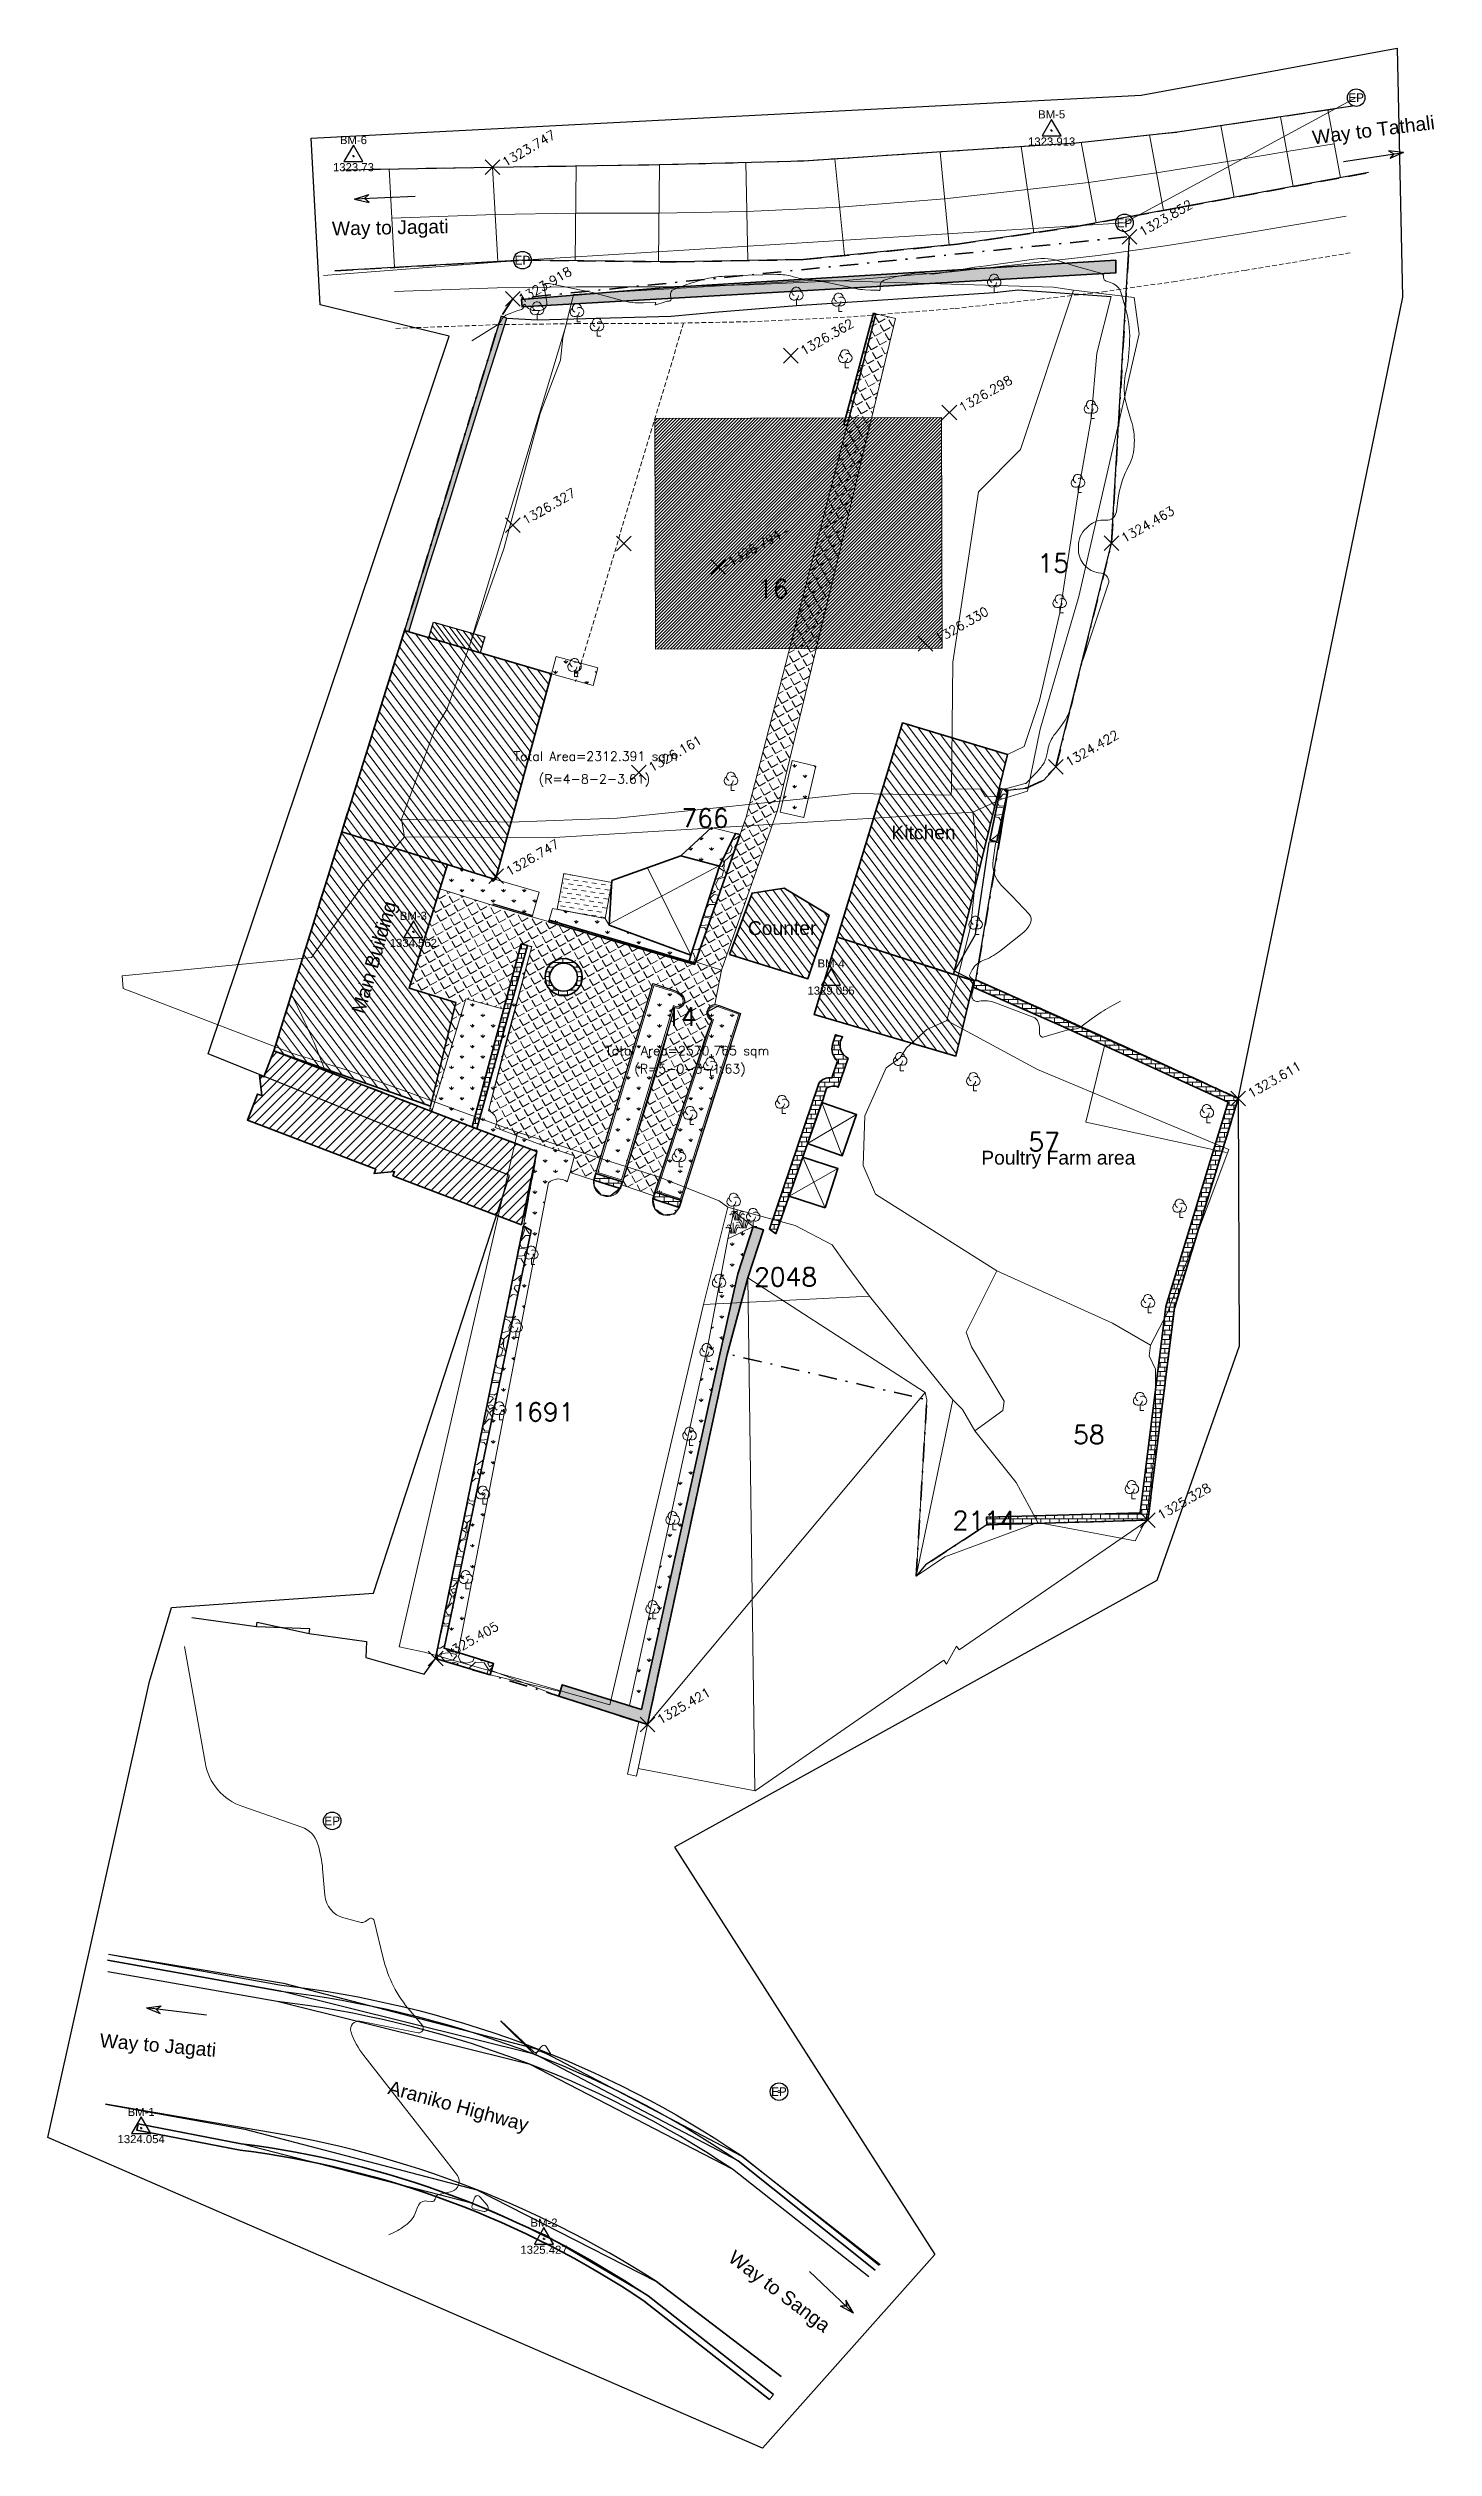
# Model space of a CAD drawing. Header units: metres. Extents: x 642627 to 642864, y 3061318 to 3061472.
# Drawn here: x 642627.2 to 642702.6, y 3061340.9 to 3061471.5 of the extents above; entities that cross this region are included whole.
import ezdxf
from ezdxf.enums import TextEntityAlignment as Align

# ---------------------------------------------------------------- set-up
doc = ezdxf.new("R2010")
doc.units = ezdxf.units.M
doc.header["$MEASUREMENT"] = 0
doc.header["$PDMODE"] = 3
doc.header["$PDSIZE"] = 0.4
for name, pattern in [('ACAD_ISO04W100', [30, 24, -3, 0, -3]), ('DASHDOT', [1, 0.5, -0.25, 0, -0.25]), ('HIDDEN', [0.375, 0.25, -0.125])]:
    doc.linetypes.add(name, pattern=pattern)
for name, color, linetype in [('Area_Total of Cadastral Map', 1, 'Continuous'), ('Area_Total of Survey Property Boundary', 2, 'Continuous'), ('Boundary', 6, 'Continuous'), ('Concrete Part', 7, 'Continuous'), ('Cordinate', 7, 'Continuous'), ('Drain', 150, 'Continuous'), ('Electirc_Pole', 1, 'Continuous'), ('Features', 5, 'Continuous'), ('Fence_Galvanized Sheet', 2, 'FENCELINE2'), ('Metalled Road', 1, 'Continuous'), ('Toilet', 2, 'Continuous'), ('Traverse Point', 7, 'Continuous')]:
    doc.layers.add(name, color=color, linetype=linetype)
for name, color, linetype, lineweight in [('Arrow', 1, 'Continuous', 25), ('Bamboo', 3, 'Continuous', 5), ('c_line', 64, 'ACAD_ISO04W100', 9), ('Cadastral PARCEL', 6, 'Continuous', 15), ('Cadastral PARCEL  No.', 4, 'Continuous', 15), ('Cottage', 1, 'Continuous', 35), ('Fence', 2, 'FENCELINE2', 15), ('Garden', 3, 'Continuous', 9), ('Garden HATCH', 62, 'Continuous', 5), ('Gate', 7, 'Continuous', 15), ('House', 1, 'Continuous', 35), ('House_Hatch', 8, 'Continuous', 0), ('Index_Contour', 8, 'Continuous', 20), ('LT LINE', 6, 'LT', 18), ('Pavement', 7, 'Continuous', 5), ('Property Boundary', 1, 'DASHDOT', 35), ('Spot_Height', 7, 'Continuous', 15), ('Tree', 3, 'Continuous', 9), ('TRUSS', 2, 'Continuous', 13), ('Unmetalled_Road', 1, 'HIDDEN', 25), ('Wall', 250, 'Continuous', 35), ('Wall_Hatch', 33, 'Continuous', 5), ('Water Fountain', 7, 'Continuous', 13)]:
    doc.layers.add(name, color=color, linetype=linetype, lineweight=lineweight)
doc.styles.add('Arial', font='arial.ttf')
doc.styles.add('Comic_San', font='comic.ttf')
doc.styles.add('romans', font='romans.shx')
doc.styles.get("Standard").update_dxf_attribs({"font": 'arial.ttf'})
doc.linetypes.add('FENCELINE2', pattern='A,0.25,-0.1,[132,ltypeshp.shx,S=0.1,R=0,X=-0.1,Y=0],-0.1,1', length=1.45)
doc.linetypes.add('LT', pattern='A,1.97318,-0.058086,["LT",Standard,S=0.2,R=0,X=0,Y=-0.077848],-0.365048', length=2.396314)
pattern_1 = [(307.009026602, (0, 0), (0.29945275794, 0.225727813445), [])]
pattern_2 = [(228.012787504, (1.44, 2), (-16, -18), [0.269072, -26.6381760941]), (184.969740728, (1.26, 1.8), (24, 2), [0.461736, -45.7118495225]), (132.510447078, (0.8, 1.76), (20, -21.9999999999997), [0.325576, -32.2320651922]), (267.273689006, (0.02, 1.26), (2, 40), [0.420476, -41.6271160833]), (292.833654178, (0, 0.84), (-10, 24), [0.41231, -40.8187462562]), (357.273689006, (0.16, 0.46), (-40, 2), [0.420476, -41.6271160833]), (37.6942404667, (0.58, 0.44), (-26, -20), [0.556058, -55.0496970978]), (72.255328375, (1.02, 0.78), (14, 44), [0.524976, -51.9726429936]), (121.429565615, (1.18, 1.28), (-16, 26), [0.4219, -41.7681462195]), (175.236358309, (0.96, 1.64), (22, -2), [0.481664, -23.6015251576]), (222.397437798, (0.48, 1.68), (-23.9999999999999, -22), [0.622896, -61.6667500096]), (138.814074834, (2, 1.24), (-14, 12), [0.212602, -21.0476896255]), (171.46923439, (1.84, 1.38), (26, -4), [0.404474, -40.0430228323]), (225, (1.44, 1.44), (-2e-16, -2), [0.282842, -2.5455851247]), (203.198590514, (1.3, 1.68), (10, 4), [0.152316, -15.0792302117]), (291.801409486, (1.16, 1.62), (-2, 6), [0.215406, -10.5549236143]), (30.963756532, (1.24, 1.42), (6, 4), [0.349858, -11.3120457897]), (161.565051177, (1.54, 1.6), (4, -2), [0.252982, -6.0715733203]), (16.389540334, (0, 1.62), (20, 6), [0.3544, -35.0856902933]), (70.346175942, (0.34, 1.72), (-8.0000000000024, -22.000000000007), [0.297322, -29.4348154946]), (293.198590514, (1.54, 2), (-4, 10), [0.30463, -14.9269162117]), (343.610459666, (1.66, 1.72), (-20, 6), [0.3544, -35.0856902933]), (339.44395478, (0, 0.38), (-10, 4), [0.34176, -16.7462474906]), (294.775140569, (0.32, 0.26), (-10, 22), [0.286356, -28.3492861266]), (66.801409486, (1.56, 0), (4, 10), [0.30463, -14.9269162117]), (17.3540246363, (1.68, 0.28), (-26, -8), [0.335262, -33.1908472285]), (69.44395478, (0.58, 0), (-4, -10), [0.17088, -16.9171274906]), (101.309932474, (1.44, 0), (-2, 8), [0.10198, -10.0960590272]), (165.963756532, (1.42, 0.1), (6, -2), [0.41231, -7.8339012512]), (186.009005957, (1.02, 0.2), (20, 2), [0.3821, -37.8278463491]), (303.690067526, (1.24, 1.24), (-2, 4), [0.288444, -6.9226585509]), (353.157226587, (1.4, 1), (34, -4.0000000000001), [0.503588, -49.855125248]), (60.945395901, (1.9, 0.94), (-8, -14), [0.205912, -20.385348282]), (90, (2, 1.12), (-2, 2), [0.12, -1.88]), (120.256437164, (0.98, 0.26), (8, -14), [0.277848, -27.5070399789]), (48.012787504, (0.84, 0.5), (16, 18), [0.538144, -26.3691040941]), (0, (1.2, 0.9), (2, 2), [0.52, -1.48]), (325.304846469, (1.72, 0.9), (20.0000000000003, -13.9999999999997), [0.316228, -31.3065486017]), (254.054604099, (1.98, 0.72), (-2, -8), [0.291204, -14.2690157786]), (207.645975364, (1.9, 0.44), (-38, -20), [0.47413, -46.9389483645]), (175.42607874, (1.48, 0.22), (-26, 2), [0.501598, -49.658146816])]
pattern_3 = [(90, (0, 0), (-0.5656854248, 0.5656854248), [0.15, -0.9813708504]), (45, (0, 0), (-0.56568542495, 0.56568542495), [0.15, -0.65]), (135, (0, 0), (-0.56568542495, -0.56568542495), [0.15, -0.65])]
pattern_4 = [(29.668602496, (0, 0), (-0.27224042606, 0.47789658967), [0.4, -0.15]), (119.668602496, (0, 0), (-0.47789658967, -0.27224042606), [0.4, -0.15])]

msp = doc.modelspace()

# ---------------------------------------------------------------- texts
for s, rotation, p in [('Way to Tathali', 7.173796, (642696.0746, 3061466.2598)), ('Way to Jagati', 1.164909, (642642.6911, 3061461.3039)), ('Main Building ', 73.796079, (642644.4491, 3061418.9137)), ('Way to Jagati', 355.17059, (642630.0227, 3061362.7548)), ('Araniko Highway', 344.662994, (642645.6772, 3061360.2252)), ('Way to Sanga', 323.036366, (642664.1816, 3061351.1529))]:
    msp.add_text(s, height=0.75, rotation=rotation).set_placement(p)
for s, p in [('Kitchen', (642673.1235, 3061428.4569)), ('Counter', (642665.314, 3061423.254)), ('Poultry Farm area', (642678.0132, 3061410.7636))]:
    msp.add_text(s, height=0.75).set_placement(p)
at = {"layer": 'Area_Total of Cadastral Map', "style": 'romans'}
for s, p in [('Total Area=2312.391 sqm', (642657.036, 3061432.9769)), ('(R=4-8-2-3.61)', (642656.9667, 3061431.7393))]:
    msp.add_text(s, height=0.5, dxfattribs=at).set_placement(p, align=Align.MIDDLE_CENTER)
at = {"layer": 'Area_Total of Survey Property Boundary', "style": 'romans'}
for s, p in [('Total Area=2570.765 sqm', (642662.0197, 3061416.9603)), ('(R=5-0-3-1.63)', (642662.1642, 3061415.9714))]:
    msp.add_text(s, height=0.5, dxfattribs=at).set_placement(p, align=Align.MIDDLE_CENTER)
at = {"layer": 'Cadastral PARCEL  No.', "style": 'romans'}
for s, p in [('15', (642681.0713, 3061442.9784)), ('16', (642665.8116, 3061441.5923)), ('766', (642661.6971, 3061429.1148)), ('14', (642660.8176, 3061418.3063)), ('57', (642680.5743, 3061411.5001)), ('2048', (642665.6515, 3061404.152)), ('1691', (642652.4465, 3061396.8028)), ('58', (642683.0134, 3061395.5747)), ('2114', (642676.4546, 3061390.9075))]:
    msp.add_text(s, height=1, dxfattribs=at).set_placement(p)
at = {"layer": 'Spot_Height', "style": 'romans'}
for s, p in [('1323.747', (642652.12, 3061465.022)), ('1323.852', (642686.783, 3061461.239)), ('1323.918', (642653.0034, 3061457.5886, 1324.846)), ('1326.362', (642668.346, 3061454.766)), ('1326.298', (642676.976, 3061451.678)), ('1326.327', (642653.217, 3061445.547)), ('1324.463', (642685.803, 3061444.572)), ('1326.794', (642664.403, 3061443.283)), ('1326.330', (642675.682, 3061439.097)), ('1324.422', (642682.776, 3061432.393)), ('1326.161', (642660.084, 3061432.095)), ('1326.747', (642652.322, 3061426.446)), ('1323.611', (642692.696, 3061414.365)), ('1325.328', (642687.78, 3061391.422)), ('1325.405', (642649.025, 3061383.889)), ('1325.421', (642660.547, 3061380.301))]:
    msp.add_text(s, height=0.5, rotation=30, dxfattribs=at).set_placement(p)

# ---------------------------------------------------------------- blocks, each defined once
blk = doc.blocks.new('ep')
at = {"layer": 'Electirc_Pole'}
blk.add_circle((0, 0), 0.159, dxfattribs=at)
at = {"layer": 'Electirc_Pole', "style": 'Comic_San'}
blk.add_text('EP', height=0.1588, dxfattribs=at).set_placement((0, 0), align=Align.MIDDLE)
blk = doc.blocks.new('Tree')
at = {"layer": 'Tree'}
blk.add_lwpolyline([(0, 0.32), (0, 0), (0.19, 0)], dxfattribs=at)
for centre, start, end in [((-0.13, 0.53), 121.2372, 1.2372), ((-0.01, 0.75), 0.9147, 241.2372), ((0.12, 0.54), 240.8833, 119.1167)]:
    blk.add_arc(centre, 0.244, start, end, dxfattribs=at)
blk = doc.blocks.new('Peg')
blk.add_lwpolyline([(0, 0.55), (-0.47, -0.27), (0.47, -0.27)], close=True)
for points in [[(0, 0), (-0.05, 0)], [(0, 0), (0, 0.05)], [(0, 0), (0.05, 0)], [(0, 0), (0, -0.05)]]:
    blk.add_lwpolyline(points)
at = {"style": 'Arial'}
for p in [(0, 0.8), (0, -0.54)]:
    blk.add_attdef('00', text='', height=0.4, dxfattribs=at).set_placement(p, align=Align.MIDDLE)

# ---------------------------------------------------------------- hatches: boundary and pattern name
at = {"layer": 'c_line'}
h = msp.add_hatch(dxfattribs=at)
h.set_pattern_fill('ANSI31', color=256)
h.set_pattern_definition([(45, (0, 0), (-0.0883883476483, 0.0883883476483), [])])
h.paths.add_polyline_path([(642660.2543, 3061451.357), (642675.8498, 3061451.405), (642675.8885, 3061438.8574), (642660.2929, 3061438.8095)])
at = {"layer": 'Concrete Part'}
h = msp.add_hatch(dxfattribs=at)
h.set_pattern_fill('AR-CONC', color=8, scale=0.05)
h.set_pattern_definition([(50, (0, 0), (0.3586300913, -0.03137606749), [0.0375, -0.4125]), (355, (0, 0), (-0.069375666807, 0.37609606685), [0.03, -0.33]), (100.45144446, (0.0299, -0.0026), (0.289254423364, 0.344719995484), [0.031870096, -0.350571056]), (46.1842, (0, 0.1), (0.533620665336, -0.082759640397), [0.05625, -0.61875]), (96.63563549, (0.04447, 0.0931), (0.46733097284, 0.48705930039), [0.047805171, -0.52585688]), (351.18416399, (0, 0.1), (0.46733097253, 0.487059300135), [0.045, -0.4950000005]), (21, (0.05, 0.075), (0.29845352606, -0.201309445333), [0.0375, -0.4125]), (326, (0.05, 0.075), (0.12165766596, 0.362575022523), [0.03, -0.33]), (71.45144474, (0.07487, 0.05822), (0.420111188365, 0.161265576403), [0.031870095, -0.350571056]), (37.5, (0, 0), (0.0060799276586, 0.1664469269157), [0, -0.326, 0, -0.335, 0, -0.33125]), (7.5, (0, 0), (0.131534768721, 0.197205855941), [0, -0.191, 0, -0.3185, 0, -0.12625]), (327.5, (-0.1115, 0), (0.266911218086, -0.011277435867), [0, -0.125, 0, -0.39, 0, -0.5175]), (317.5, (-0.1615, 0), (0.291593084671, 0.050052491166), [0, -0.1625, 0, -0.259, 0, -0.3675])])
h.paths.add_polyline_path([(642647.464, 3061441.718), (642647.92, 3061443.208), (642649.005, 3061446.609), (642650.093, 3061450.138), (642651.117, 3061453.392), (642652.19, 3061456.804), (642651.894, 3061456.914), (642646.637, 3061439.816), (642646.8591, 3061439.7506)])
at = {"layer": 'Garden HATCH'}
h = msp.add_hatch(dxfattribs=at)
h.set_pattern_fill('GRASS', color=256, scale=0.8, style=0)
h.set_pattern_definition(pattern_3)
h.paths.add_polyline_path([(642654.8875, 3061438.4077), (642657.1523, 3061437.7893), (642656.889, 3061436.825), (642654.629, 3061437.461)])
h = msp.add_hatch(dxfattribs=at)
h.set_pattern_fill('GRASS', color=256, scale=0.8, style=0)
h.set_pattern_definition(pattern_3)
h.paths.add_polyline_path([(642667.7213, 3061432.7469), (642669.0183, 3061432.4437), (642668.3623, 3061429.6376), (642667.0646, 3061429.9413)])
h = msp.add_hatch(dxfattribs=at)
h.set_pattern_fill('GRASS', color=256, scale=0.8, style=0)
h.set_pattern_definition(pattern_3)
h.paths.add_polyline_path([(642661.664, 3061427.564), (642663.341, 3061429.102), (642664.639, 3061428.7804), (642663.776, 3061426.997)])
h = msp.add_hatch(dxfattribs=at)
h.set_pattern_fill('GRASS', color=256, scale=0.8, style=0)
h.set_pattern_definition(pattern_3)
h.paths.add_polyline_path([(642653.5901, 3061424.3183), (642651.4688, 3061424.9389), (642651.4458, 3061424.8603), (642648.5522, 3061425.7624), (642648.9618, 3061427.0845), (642651.8424, 3061426.192), (642653.9572, 3061425.5733)])
h = msp.add_hatch(dxfattribs=at)
h.set_pattern_fill('GRASS', color=256, scale=0.8, style=0)
h.set_pattern_definition(pattern_3)
h.paths.add_polyline_path([(642654.4971, 3061424.053), (642654.6858, 3061424.6981), (642657.54, 3061424.158), (642657.757, 3061423.791), (642662.214, 3061422.157), (642662.1165, 3061421.8239)])
h = msp.add_hatch(dxfattribs=at)
h.set_pattern_fill('GRASS', color=256, scale=0.8, style=0)
h.set_pattern_definition(pattern_3)
edge = h.paths.add_edge_path()
edge.add_line((642649.5538, 3061384.2147), (642648.7807, 3061384.4539))
edge.add_line((642648.7807, 3061384.4539), (642653.527, 3061407.168))
edge.add_line((642653.527, 3061407.168), (642653.099, 3061407.423))
edge.add_line((642653.099, 3061407.423), (642653.833, 3061411.481))
edge.add_line((642653.833, 3061411.481), (642650.572, 3061412.709))
edge.add_line((642650.572, 3061412.709), (642653.314, 3061422.681))
edge.add_line((642653.314, 3061422.681), (642653.5504, 3061422.6176))
edge.add_line((642653.5504, 3061422.6176), (642652.133, 3061417.335))
edge.add_line((642652.133, 3061417.335), (642651.192, 3061413.68))
edge.add_arc((642651.0265, 3061413.0798), 0.6226, -29.200695, 74.584361, ccw=False)
edge.add_line((642651.57, 3061412.776), (642654.016, 3061411.85))
edge.add_line((642654.016, 3061411.85), (642655.881, 3061411.244))
edge.add_line((642655.881, 3061411.244), (642655.646, 3061410.329))
edge.add_line((642655.646, 3061410.329), (642655.485, 3061409.825))
edge.add_arc((642655.0125, 3061409.1877), 0.7934, 53.444808, 133.464462)
edge.add_line((642654.4667, 3061409.7635), (642649.5538, 3061384.2147))
h = msp.add_hatch(dxfattribs=at)
h.set_pattern_fill('GRASS', color=256, scale=0.8, style=0)
h.set_pattern_definition(pattern_3)
h.paths.add_polyline_path([(642650.3086, 3061412.8102), (642648.1088, 3061413.6558), (642649.96, 3061419.781), (642652.027, 3061419.211)])
h = msp.add_hatch(dxfattribs=at)
h.set_pattern_fill('GRASS', color=256, scale=0.8, style=0)
h.set_pattern_definition(pattern_3)
edge = h.paths.add_edge_path()
edge.add_line((642658.4342, 3061409.9288), (642661.2755, 3061419.4081))
edge.add_arc((642661.4637, 3061419.6808), 0.3314, 235.376848, 395.634586)
edge.add_arc((642661.1486, 3061419.3897), 0.7589, 39.634344, 65.580459)
edge.add_line((642661.4623, 3061420.0808), (642661.2426, 3061420.172))
edge.add_line((642661.2426, 3061420.172), (642660.1984, 3061420.5106))
edge.add_line((642660.1984, 3061420.5106), (642657.1501, 3061410.3403))
edge.add_line((642657.1501, 3061410.3403), (642658.4342, 3061409.9288))
h = msp.add_hatch(dxfattribs=at)
h.set_pattern_fill('GRASS', color=256, scale=0.8, style=0)
h.set_pattern_definition(pattern_3)
edge = h.paths.add_edge_path()
edge.add_arc((642663.5336, 3061419.0141), 0.3791, 61.090809, 255.57153)
edge.add_line((642663.4391, 3061418.647), (642660.3512, 3061409.3091))
edge.add_line((642660.3512, 3061409.3091), (642661.6506, 3061408.8928))
edge.add_line((642661.6506, 3061408.8928), (642663.5181, 3061414.8811))
edge.add_line((642663.5181, 3061414.8811), (642664.8256, 3061418.9432))
edge.add_line((642664.8256, 3061418.9432), (642663.7168, 3061419.346))
h = msp.add_hatch(dxfattribs=at)
h.set_pattern_fill('GRASS', color=256, scale=0.8, style=0)
h.set_pattern_definition(pattern_3)
edge = h.paths.add_edge_path()
edge.add_line((642656.9302, 3061409.9175), (642658.3705, 3061409.4561))
edge.add_arc((642657.6819, 3061409.7852), 0.7632, 170.016083, 334.452263, ccw=False)
h = msp.add_hatch(dxfattribs=at)
h.set_pattern_fill('GRASS', color=256, scale=0.8, style=0)
h.set_pattern_definition([(90, (3.21035, -1.02335), (-0.5656854248, 0.5656854248), [0.15, -0.9813708504]), (45, (3.21035, -1.02335), (-0.56568542495, 0.56568542495), [0.15, -0.65]), (135, (3.21035, -1.02335), (-0.56568542495, -0.56568542495), [0.15, -0.65])])
edge = h.paths.add_edge_path()
edge.add_line((642660.1405, 3061408.8942), (642661.5808, 3061408.4327))
edge.add_arc((642660.8922, 3061408.7619), 0.7632, 170.016083, 334.452263, ccw=False)
h = msp.add_hatch(dxfattribs=at)
h.set_pattern_fill('GRASS', color=256, scale=0.8, style=0)
h.set_pattern_definition(pattern_3)
h.paths.add_polyline_path([(642658.8722, 3061381.3315), (642659.533, 3061381.127), (642663.806, 3061400.52), (642664.7702, 3061404.8106), (642665.6069, 3061407.3894), (642664.219, 3061406.726), (642663.145, 3061401.017)])
at = {"layer": 'House_Hatch'}
h = msp.add_hatch(dxfattribs=at)
h.set_pattern_fill('ANSI31', color=256, scale=3, angle=262.009027, style=0)
h.set_pattern_definition(pattern_1)
h.paths.add_polyline_path([(642651.5753, 3061426.2748), (642643.215, 3061428.865), (642646.637, 3061439.816), (642654.629, 3061437.461)])
h = msp.add_hatch(dxfattribs=at)
h.set_pattern_fill('ANSI31', color=256, scale=1.875, angle=262.009027, style=0)
h.set_pattern_definition([(307.009026602, (0, 0), (0.187157973712, 0.141079883403), [])])
h.paths.add_polyline_path([(642647.9579, 3061439.4268), (642648.207, 3061440.272), (642650.997, 3061439.47), (642650.7425, 3061438.6062)])
h = msp.add_hatch(dxfattribs=at)
h.set_pattern_fill('ANSI31', color=256, scale=3, angle=262.009027, style=0)
h.set_pattern_definition(pattern_1)
edge = h.paths.add_edge_path()
edge.add_line((642673.732, 3061434.79), (642670.1918, 3061423.1353))
edge.add_line((642670.1918, 3061423.1353), (642676.5064, 3061421.104))
edge.add_line((642676.5064, 3061421.104), (642679.438, 3061433.078))
edge.add_line((642679.438, 3061433.078), (642673.732, 3061434.79))
edge.add_line((642673.732, 3061434.79), (642670.1918, 3061423.1353))
h = msp.add_hatch(dxfattribs=at)
h.set_pattern_fill('ANSI31', color=256, scale=3, angle=262.009027, style=0)
h.set_pattern_definition(pattern_1)
h.paths.add_polyline_path([(642639.525, 3061416.955), (642648.047, 3061413.942), (642649.43, 3061419.571), (642646.8788, 3061420.3614), (642648.9618, 3061427.0845), (642643.215, 3061428.865)])
h = msp.add_hatch(dxfattribs=at)
h.set_pattern_fill('ANSI31', color=256, scale=3, angle=262.009027, style=0)
h.set_pattern_definition(pattern_1)
h.paths.add_polyline_path([(642664.308, 3061422.186), (642668.572, 3061420.869), (642669.737, 3061424.33), (642667.28, 3061425.792), (642665.541, 3061425.533)])
h = msp.add_hatch(dxfattribs=at)
h.set_pattern_fill('ANSI31', color=256, scale=3, angle=262.009027, style=0)
h.set_pattern_definition(pattern_1)
h.paths.add_polyline_path([(642670.1918, 3061423.1353), (642677.607, 3061420.75), (642676.6376, 3061416.6615), (642668.9153, 3061418.9329)])
h = msp.add_hatch(dxfattribs=at)
h.set_pattern_fill('ANSI31', color=256, scale=3, style=0)
h.set_pattern_definition([(45, (0, 0), (-0.265165042945, 0.265165042945), [])])
h.paths.add_polyline_path([(642652.989, 3061407.478), (642653.833, 3061411.481), (642650.572, 3061412.709), (642639.525, 3061416.955), (642638.9818, 3061415.5352), (642638.7483, 3061415.6245), (642638.858, 3061414.5119), (642638.6245, 3061414.6012), (642638.0813, 3061413.1814), (642645.0682, 3061410.5084), (642644.9788, 3061410.2749), (642646.0915, 3061410.3846), (642646.0021, 3061410.1511)])
at = {"layer": 'Pavement'}
h = msp.add_hatch(dxfattribs=at)
h.set_pattern_fill('ANGLE', color=8, scale=2, angle=29.668602)
h.set_pattern_definition(pattern_4)
h.paths.add_polyline_path([(642663.886, 3061421.347), (642662.471, 3061421.792), (642665.213, 3061429.657), (642672.275, 3061457.042), (642673.34, 3061456.7862), (642666.917, 3061430.047)])
h = msp.add_hatch(dxfattribs=at)
h.set_pattern_fill('ANGLE', color=8, scale=2, angle=29.668602)
h.set_pattern_definition(pattern_4)
edge = h.paths.add_edge_path()
edge.add_line((642646.8788, 3061420.3614), (642649.43, 3061419.571))
edge.add_line((642649.43, 3061419.571), (642648.047, 3061413.942))
edge.add_line((642648.047, 3061413.942), (642647.9881, 3061413.7022))
edge.add_line((642647.9881, 3061413.7022), (642648.1088, 3061413.6558))
edge.add_line((642648.1088, 3061413.6558), (642649.96, 3061419.781))
edge.add_line((642649.96, 3061419.781), (642652.027, 3061419.211))
edge.add_line((642652.027, 3061419.211), (642652.9825, 3061422.77))
edge.add_line((642652.9825, 3061422.77), (642653.314, 3061422.681))
edge.add_line((642653.314, 3061422.681), (642653.5504, 3061422.6176))
edge.add_line((642653.5504, 3061422.6176), (642651.192, 3061413.68))
edge.add_arc((642651.0265, 3061413.0798), 0.6226, -29.200695, 74.584361, ccw=False)
edge.add_line((642651.57, 3061412.776), (642654.016, 3061411.85))
edge.add_line((642654.016, 3061411.85), (642655.881, 3061411.244))
edge.add_line((642655.881, 3061411.244), (642655.646, 3061410.329))
edge.add_line((642655.646, 3061410.329), (642656.9302, 3061409.9175))
edge.add_line((642656.9302, 3061409.9175), (642657.048, 3061410.2852))
edge.add_line((642657.048, 3061410.2852), (642660.1439, 3061420.6145))
edge.add_line((642660.1439, 3061420.6145), (642661.271, 3061420.249))
edge.add_line((642661.271, 3061420.249), (642661.495, 3061420.156))
edge.add_arc((642661.1486, 3061419.3897), 0.8409, 39.44502, 65.674112, ccw=False)
edge.add_arc((642661.4637, 3061419.6808), 0.4134, -109.463758, 36.043239, ccw=False)
edge.add_line((642661.326, 3061419.291), (642658.497, 3061409.851))
edge.add_line((642658.497, 3061409.851), (642658.4347, 3061409.6565))
edge.add_line((642658.4347, 3061409.6565), (642660.1975, 3061409.0707))
edge.add_line((642660.1975, 3061409.0707), (642663.347, 3061418.602))
edge.add_arc((642663.5336, 3061419.0141), 0.4524, 91.178002, 245.644142, ccw=False)
edge.add_line((642663.5243, 3061419.4664), (642663.886, 3061421.347))
edge.add_line((642663.886, 3061421.347), (642662.471, 3061421.792))
edge.add_line((642662.471, 3061421.792), (642662.4286, 3061421.6472))
edge.add_line((642662.4286, 3061421.6472), (642661.9796, 3061421.7785))
edge.add_line((642661.9796, 3061421.7785), (642654.592, 3061423.942))
edge.add_line((642654.592, 3061423.942), (642653.5671, 3061424.2397))
edge.add_line((642653.5671, 3061424.2397), (642651.4458, 3061424.8603))
edge.add_line((642651.4458, 3061424.8603), (642648.5522, 3061425.7624))
edge.add_line((642648.5522, 3061425.7624), (642646.8788, 3061420.3614))
edge = h.paths.add_edge_path(flags=16)
edge.add_arc((642655.2858, 3061420.9587), 1.01, 0, 360)
at = {"layer": 'Wall_Hatch'}
h = msp.add_hatch(dxfattribs=at)
h.set_pattern_fill('GRAVEL', color=256, scale=2, style=0)
h.set_pattern_definition(pattern_2)
h.paths.add_polyline_path([(642685.333, 3061459.956), (642685.336, 3061459.28), (642653.0272, 3061457.4149), (642652.994, 3061457.825), (642660.709, 3061458.449)])
h = msp.add_hatch(dxfattribs=at)
h.set_pattern_fill('GRAVEL', color=256, scale=2, style=0)
h.set_pattern_definition(pattern_2)
h.paths.add_polyline_path([(642672.275, 3061457.042), (642670.7101, 3061450.9736), (642670.5266, 3061451.023), (642672.157, 3061457.0738)])
h = msp.add_hatch(dxfattribs=at)
h.set_pattern_fill('GRAVEL', color=256, scale=2, style=0)
h.set_pattern_definition(pattern_2)
h.paths.add_polyline_path([(642678.866, 3061428.332), (642678.4704, 3061428.4159), (642679.0654, 3061431.2209), (642679.461, 3061431.137)])
h = msp.add_hatch(dxfattribs=at)
h.set_pattern_fill('GRAVEL', color=256, scale=2, style=0)
h.set_pattern_definition(pattern_2)
h.paths.add_polyline_path([(642662.214, 3061422.157), (642662.1165, 3061421.8239), (642662.4516, 3061421.7258), (642662.471, 3061421.792), (642664.8877, 3061428.7241), (642664.639, 3061428.7804), (642663.776, 3061426.997)])
h = msp.add_hatch(dxfattribs=at)
h.set_pattern_fill('GRAVEL', color=256, scale=2, style=0)
h.set_pattern_definition(pattern_2)
h.paths.add_polyline_path([(642662.4286, 3061421.6472), (642662.4516, 3061421.7258), (642654.4971, 3061424.053), (642654.4741, 3061423.9743)])
h = msp.add_hatch(dxfattribs=at)
h.set_pattern_fill('BRICK', color=256, style=0)
h.paths.add_polyline_path([(642650.572, 3061412.709), (642653.314, 3061422.681), (642652.9825, 3061422.77), (642650.3086, 3061412.8102)])
h = msp.add_hatch(dxfattribs=at)
h.set_pattern_fill('BRICK', color=256, style=0)
h.paths.add_polyline_path([(642654.2758, 3061420.9587, 1), (642656.2959, 3061420.9587, 1)])
h.paths.add_polyline_path([(642656.0459, 3061420.9587, -1), (642654.5258, 3061420.9587, -1)], flags=16)
h.paths.add_polyline_path([(642655.8102, 3061420.1696), (642655.887, 3061420.1696), (642655.887, 3061420.2071), (642655.8102, 3061420.2071)], flags=24)
h.paths.add_polyline_path([(642655.8567, 3061420.1321), (642655.887, 3061420.1321), (642655.887, 3061420.1696), (642655.8567, 3061420.1696)], flags=24)
h.paths.add_polyline_path([(642655.9094, 3061420.2053), (642656.028, 3061420.324), (642656.0015, 3061420.3505), (642655.8828, 3061420.2318)], flags=24)
h.paths.add_polyline_path([(642654.8106, 3061420.0306), (642654.8885, 3061420.0306), (642654.8885, 3061420.0681), (642654.8106, 3061420.0681)], flags=25)
h.paths.add_polyline_path([(642654.8582, 3061419.9931), (642654.8885, 3061419.9931), (642654.8885, 3061420.0306), (642654.8582, 3061420.0306)], flags=25)
h.paths.add_polyline_path([(642654.9109, 3061420.0663), (642655.0296, 3061420.185), (642655.0031, 3061420.2115), (642654.8844, 3061420.0928)], flags=24)
h.paths.add_polyline_path([(642656.1941, 3061420.8551), (642656.2709, 3061420.8551), (642656.2709, 3061420.8926), (642656.1941, 3061420.8926)], flags=24)
h.paths.add_polyline_path([(642656.2405, 3061420.8176), (642656.2709, 3061420.8176), (642656.2709, 3061420.8551), (642656.2405, 3061420.8551)], flags=24)
h.paths.add_polyline_path([(642656.2932, 3061420.8908), (642656.4119, 3061421.0095), (642656.3854, 3061421.036), (642656.2667, 3061420.9174)], flags=9)
h.paths.add_polyline_path([(642654.3315, 3061420.4113), (642654.4082, 3061420.4113), (642654.4082, 3061420.4488), (642654.3315, 3061420.4488)], flags=25)
h.paths.add_polyline_path([(642654.3779, 3061420.3738), (642654.4082, 3061420.3738), (642654.4082, 3061420.4113), (642654.3779, 3061420.4113)], flags=25)
h.paths.add_polyline_path([(642654.4306, 3061420.447), (642654.5493, 3061420.5657), (642654.5228, 3061420.5922), (642654.4041, 3061420.4735)], flags=24)
h.paths.add_polyline_path([(642656.1395, 3061421.3123), (642656.2162, 3061421.3123), (642656.2162, 3061421.3498), (642656.1395, 3061421.3498)], flags=24)
h.paths.add_polyline_path([(642656.1859, 3061421.2748), (642656.2162, 3061421.2748), (642656.2162, 3061421.3123), (642656.1859, 3061421.3123)], flags=24)
h.paths.add_polyline_path([(642656.2386, 3061421.348), (642656.3573, 3061421.4667), (642656.3308, 3061421.4932), (642656.2121, 3061421.3745)], flags=9)
h.paths.add_polyline_path([(642654.1809, 3061420.9304), (642654.2577, 3061420.9304), (642654.2577, 3061420.9679), (642654.1809, 3061420.9679)], flags=9)
h.paths.add_polyline_path([(642654.2274, 3061420.8929), (642654.2577, 3061420.8929), (642654.2577, 3061420.9304), (642654.2274, 3061420.9304)], flags=9)
h.paths.add_polyline_path([(642654.28, 3061420.9661), (642654.3987, 3061421.0848), (642654.3722, 3061421.1113), (642654.2535, 3061420.9926)], flags=9)
h.paths.add_polyline_path([(642655.8076, 3061421.7673), (642655.8832, 3061421.7673), (642655.8832, 3061421.8048), (642655.8076, 3061421.8048)], flags=24)
h.paths.add_polyline_path([(642655.8529, 3061421.7298), (642655.8832, 3061421.7298), (642655.8832, 3061421.7673), (642655.8529, 3061421.7673)], flags=24)
h.paths.add_polyline_path([(642655.9056, 3061421.803), (642656.0243, 3061421.9217), (642655.9977, 3061421.9482), (642655.879, 3061421.8295)], flags=25)
h.paths.add_polyline_path([(642654.266, 3061421.3744), (642654.3428, 3061421.3744), (642654.3428, 3061421.4119), (642654.266, 3061421.4119)], flags=9)
h.paths.add_polyline_path([(642654.3125, 3061421.3369), (642654.3428, 3061421.3369), (642654.3428, 3061421.3744), (642654.3125, 3061421.3744)], flags=25)
h.paths.add_polyline_path([(642654.3652, 3061421.41), (642654.467, 3061421.5119), (642654.4405, 3061421.5384), (642654.3386, 3061421.4366)], flags=25)
h.paths.add_polyline_path([(642654.9763, 3061421.9525), (642655.0459, 3061421.9525), (642655.0459, 3061421.99), (642654.9763, 3061421.99)], flags=9)
h.paths.add_polyline_path([(642655.0156, 3061421.915), (642655.0459, 3061421.915), (642655.0459, 3061421.9525), (642655.0156, 3061421.9525)], flags=24)
h.paths.add_polyline_path([(642655.0683, 3061421.9882), (642655.187, 3061422.1069), (642655.1605, 3061422.1334), (642655.0418, 3061422.0147)], flags=9)
h.paths.add_polyline_path([(642655.184, 3061420.9453), (642655.2608, 3061420.9453), (642655.2608, 3061420.9828), (642655.184, 3061420.9828)], flags=8)
h.paths.add_polyline_path([(642655.1626, 3061420.9078), (642655.2608, 3061420.9078), (642655.2608, 3061420.9453), (642655.1626, 3061420.9453)], flags=8)
h.paths.add_polyline_path([(642655.2831, 3061420.9809), (642655.4018, 3061421.0996), (642655.3753, 3061421.1262), (642655.2566, 3061421.0075)], flags=8)
h = msp.add_hatch(dxfattribs=at)
h.set_pattern_fill('BRICK', color=256, style=0)
h.paths.add_polyline_path([(642678.307, 3061391.166), (642687.08, 3061391.422), (642688.518, 3061402.943), (642691.996, 3061414.365), (642682.493, 3061418.694), (642677.715, 3061420.806), (642677.607, 3061420.75), (642677.5335, 3061420.4401), (642682.326, 3061418.3218), (642691.4509, 3061414.165), (642688.0633, 3061403.0399), (642686.6626, 3061391.818), (642678.2951, 3061391.5738)])
h = msp.add_hatch(dxfattribs=at)
h.set_pattern_fill('BRICK', color=256, style=0)
edge = h.paths.add_edge_path()
edge.add_line((642666.835, 3061406.996), (642666.482, 3061407.245))
edge.add_line((642666.482, 3061407.245), (642669.167, 3061415.178))
edge.add_arc((642669.784, 3061414.7217), 0.7674, 82.470762, 143.51666, ccw=False)
edge.add_line((642669.8845, 3061415.4825), (642670.193, 3061416.389))
edge.add_arc((642670.765, 3061417.052), 0.8756, 163.82209, 229.216742, ccw=False)
edge.add_line((642669.924, 3061417.296), (642670.081, 3061417.822))
edge.add_line((642670.081, 3061417.822), (642670.4701, 3061417.7128))
edge.add_arc((642671.1247, 3061417.2613), 0.7952, 145.401635, 243.433604)
edge.add_line((642670.769, 3061416.55), (642670.2324, 3061414.9731))
edge.add_arc((642669.9645, 3061414.3813), 0.6496, 65.642624, 124.135263)
edge.add_line((642669.6, 3061414.919), (642669.384, 3061414.264))
edge.add_line((642669.384, 3061414.264), (642666.835, 3061406.996))
h = msp.add_hatch(dxfattribs=at)
h.set_pattern_fill('BRICK', color=256, style=0)
h.paths.add_polyline_path([(642656.9302, 3061409.9175), (642658.3705, 3061409.4561), (642658.4883, 3061409.8238), (642657.048, 3061410.2852)])
h = msp.add_hatch(dxfattribs=at)
h.set_pattern_fill('BRICK', color=256, style=0)
h.paths.add_polyline_path([(642660.1405, 3061408.8942), (642661.5808, 3061408.4327), (642661.6986, 3061408.8004), (642660.2605, 3061409.2612)])
h = msp.add_hatch(dxfattribs=at)
h.set_pattern_fill('GRAVEL', color=256, scale=2, style=0)
h.set_pattern_definition(pattern_2)
h.paths.add_polyline_path([(642653.099, 3061407.423), (642653.527, 3061407.168), (642648.7807, 3061384.4539), (642651.481, 3061383.6184), (642651.29, 3061383.001), (642648.3251, 3061383.8888)])
h = msp.add_hatch(dxfattribs=at)
h.set_pattern_fill('GRAVEL', color=256, scale=2, style=0)
h.set_pattern_definition(pattern_2)
h.paths.add_polyline_path([(642659.533, 3061381.127), (642663.806, 3061400.52), (642664.7702, 3061404.8106), (642665.6069, 3061407.3894), (642666.1656, 3061407.2081), (642665.32, 3061404.602), (642664.1846, 3061400.4358), (642659.847, 3061380.301), (642655.023, 3061381.853), (642655.212, 3061382.464)])
at = {"layer": 'Water Fountain'}
h = msp.add_hatch(dxfattribs=at)
h.set_pattern_fill('DASH', color=256, scale=2, angle=351.430576)
h.set_pattern_definition([(351.430575778, (0, 0), (0.284460928452, 0.209957091293), [0.25, -0.25])])
h.paths.add_polyline_path([(642657.54, 3061424.158), (642654.935, 3061424.6509), (642655.303, 3061426.596), (642657.919, 3061426.101)])

# ---------------------------------------------------------------- linework, layer by layer
for points in [[(642652.994, 3061457.825), (642660.709, 3061458.449)], [(642679.461, 3061431.137), (642678.995, 3061428.265)], [(642643.215, 3061428.865), (642639.525, 3061416.955)], [(642653.314, 3061422.681), (642653.5504, 3061422.6176)], [(642691.996, 3061414.365), (642688.518, 3061402.943), (642687.08, 3061391.422)], [(642648.334, 3061383.887), (642648.3251, 3061383.8888)]]:
    msp.add_lwpolyline(points)
msp.add_lwpolyline([(642653.5671, 3061424.2397), (642651.4458, 3061424.8603), (642651.4688, 3061424.9389), (642653.5901, 3061424.3183)], close=True)
at = {"elevation": 1326.318}
msp.add_lwpolyline([(642668.5562, 3061411.9036), (642669.3416, 3061414.143)], dxfattribs=at)
at = {"elevation": 1325.155}
msp.add_lwpolyline([(642638.583, 3061385.616), (642638.6137, 3061385.8641), (642641.439, 3061385.263), (642641.4697, 3061385.5111)], close=True, dxfattribs=at)
at = {"layer": 'Arrow'}
for points in [[(642697.7253, 3061465.3251), (642700.9853, 3061465.8213), (642700.1773, 3061465.9162)], [(642697.7253, 3061465.3251), (642700.9853, 3061465.8213), (642700.2422, 3061465.4903)], [(642700.1773, 3061465.9162), (642700.4556, 3061465.7407), (642700.2422, 3061465.4903)], [(642647.2119, 3061463.4205), (642643.9169, 3061463.2879), (642644.6921, 3061463.5347)], [(642647.2119, 3061463.4205), (642643.9169, 3061463.2879), (642644.7095, 3061463.1042)], [(642644.7095, 3061463.1042), (642644.4523, 3061463.3094), (642644.6921, 3061463.5347)], [(642635.8621, 3061364.4871), (642632.5889, 3061364.8876), (642633.3938, 3061365.0061)], [(642633.3415, 3061364.5785), (642633.1208, 3061364.8225), (642633.3938, 3061365.0061)], [(642635.8621, 3061364.4871), (642632.5889, 3061364.8876), (642633.3415, 3061364.5785)], [(642668.6675, 3061350.5476), (642671.0664, 3061348.2849), (642670.6435, 3061348.9799)], [(642668.6675, 3061350.5476), (642671.0664, 3061348.2849), (642670.3479, 3061348.6665)], [(642670.6435, 3061348.9799), (642670.6766, 3061348.6526), (642670.3479, 3061348.6665)]]:
    msp.add_lwpolyline(points, dxfattribs=at)
at = {"layer": 'Bamboo'}
for p, q in [((642664.7262, 3061407.7443), (642664.725, 3061408.3113)), ((642664.5124, 3061407.0236), (642664.5112, 3061407.5906)), ((642665.1017, 3061407.3037), (642665.1005, 3061407.8707))]:
    msp.add_line(p, q, dxfattribs=at)
at = {"layer": 'Bamboo', "elevation": 1325.835}
msp.add_lwpolyline([(642664.219, 3061406.726), (642664.546, 3061408.216), (642665.6069, 3061407.3894), (642664.219, 3061406.726)], dxfattribs=at)
at = {"layer": 'Bamboo'}
for points in [[(642664.6034, 3061407.7418), (642664.5692, 3061407.8908), (642664.5256, 3061408.0123), (642664.4955, 3061408.0552), (642664.4569, 3061408.0852), (642664.4011, 3061408.0767), (642664.3238, 3061408.0273)], [(642664.6625, 3061407.7422), (642664.635, 3061407.9345), (642664.6186, 3061408.0272), (642664.5838, 3061408.113), (642664.5559, 3061408.1571), (642664.5208, 3061408.1888), (642664.4823, 3061408.2022), (642664.4347, 3061408.1938), (642664.3996, 3061408.1703)], [(642664.7899, 3061407.7422), (642664.8174, 3061407.9345), (642664.8338, 3061408.0272), (642664.8686, 3061408.113), (642664.8965, 3061408.1571), (642664.9316, 3061408.1888), (642664.9701, 3061408.2022), (642665.0177, 3061408.1938), (642665.0528, 3061408.1703)], [(642664.849, 3061407.7418), (642664.8832, 3061407.8908), (642664.9268, 3061408.0123), (642664.9569, 3061408.0552), (642664.9955, 3061408.0852), (642665.0513, 3061408.0767), (642665.1286, 3061408.0273)], [(642664.3896, 3061407.0211), (642664.3554, 3061407.1701), (642664.3118, 3061407.2916), (642664.2817, 3061407.3345), (642664.2431, 3061407.3645), (642664.1873, 3061407.3559), (642664.11, 3061407.3066)], [(642664.4487, 3061407.0215), (642664.4212, 3061407.2138), (642664.4048, 3061407.3065), (642664.37, 3061407.3923), (642664.3421, 3061407.4364), (642664.307, 3061407.4681), (642664.2685, 3061407.4815), (642664.2209, 3061407.4731), (642664.1858, 3061407.4496)], [(642664.5761, 3061407.0215), (642664.6036, 3061407.2138), (642664.62, 3061407.3065), (642664.6548, 3061407.3923), (642664.6827, 3061407.4364), (642664.7178, 3061407.4681), (642664.7563, 3061407.4815), (642664.8039, 3061407.4731), (642664.8389, 3061407.4496)], [(642664.6352, 3061407.0211), (642664.6694, 3061407.1701), (642664.713, 3061407.2916), (642664.7431, 3061407.3345), (642664.7817, 3061407.3645), (642664.8375, 3061407.3559), (642664.9148, 3061407.3066)], [(642664.9789, 3061407.3013), (642664.9447, 3061407.4503), (642664.9011, 3061407.5717), (642664.871, 3061407.6146), (642664.8324, 3061407.6446), (642664.7766, 3061407.6361), (642664.6993, 3061407.5867)], [(642665.038, 3061407.3016), (642665.0105, 3061407.4939), (642664.9941, 3061407.5866), (642664.9593, 3061407.6724), (642664.9314, 3061407.7165), (642664.8963, 3061407.7482), (642664.8578, 3061407.7616), (642664.8102, 3061407.7532), (642664.7751, 3061407.7297)], [(642665.1654, 3061407.3016), (642665.1929, 3061407.4939), (642665.2093, 3061407.5866), (642665.2441, 3061407.6724), (642665.272, 3061407.7165), (642665.3071, 3061407.7482), (642665.3456, 3061407.7616), (642665.3932, 3061407.7532), (642665.4283, 3061407.7297)], [(642665.2245, 3061407.3013), (642665.2587, 3061407.4503), (642665.3023, 3061407.5717), (642665.3324, 3061407.6146), (642665.371, 3061407.6446), (642665.4268, 3061407.6361), (642665.5041, 3061407.5867)]]:
    msp.add_lwpolyline(points, dxfattribs=at)
at = {"layer": 'Boundary'}
msp.add_polyline3d([(642641.5584, 3061466.5925, 0), (642686.7212, 3061468.9375, 0), (642700.6351, 3061471.5035, 0), (642700.9337, 3061457.9573, 0), (642691.9901, 3061414.4084, 0), (642692.0402, 3061400.8824, 0), (642687.5602, 3061388.1453, 0), (642661.3222, 3061373.6266, 0), (642675.4868, 3061351.4804, 0), (642666.1066, 3061340.946, 0), (642627.2312, 3061357.834, 0), (642632.7527, 3061382.6378, 0), (642633.9556, 3061386.6644, 0), (642644.9473, 3061387.4542, 0), (642652.3506, 3061410.1685, 0), (642635.9405, 3061416.7828, 0), (642649.0522, 3061455.8246, 0), (642642.0385, 3061457.5301, 0)], close=True, dxfattribs=at)
at = {"layer": 'c_line'}
msp.add_line((642655.438, 3061456.5031, 661.829), (642650.1031, 3061438.7946, 1326.169), dxfattribs=at)
at = {"layer": 'c_line', "linetype": 'HIDDEN'}
msp.add_line((642661.8169, 3061456.5437, 594.3385), (642655.94, 3061437.0362, 1326.169), dxfattribs=at)
at = {"layer": 'c_line', "elevation": 661.829}
for points in [[(642645.9422, 3061462.2465), (642651.5657, 3061462.454), (642655.9376, 3061462.51), (642660.4829, 3061462.5187), (642665.2589, 3061462.6123), (642670.3101, 3061462.8493), (642676.018, 3061463.3063), (642680.5291, 3061463.8013), (642683.8541, 3061464.186), (642687.5527, 3061464.7212), (642691.4058, 3061465.3296), (642694.6358, 3061465.8669), (642697.2092, 3061466.295)], [(642646.0898, 3061458.2492), (642651.6651, 3061458.455), (642655.967, 3061458.51), (642660.526, 3061458.5188), (642665.3918, 3061458.6141), (642670.5636, 3061458.8568), (642676.3958, 3061459.3238), (642680.9771, 3061459.8265), (642684.3705, 3061460.2191), (642688.1511, 3061460.7661), (642692.046, 3061461.3811), (642695.2922, 3061461.9211), (642697.8656, 3061462.3492)]]:
    msp.add_lwpolyline(points, dxfattribs=at)
at = {"layer": 'c_line', "linetype": 'HIDDEN', "elevation": 661.829}
msp.add_lwpolyline([(642646.1635, 3061456.2506), (642651.7148, 3061456.4555), (642655.9817, 3061456.5101), (642660.5475, 3061456.5188), (642665.4583, 3061456.615), (642670.6903, 3061456.8605), (642676.5848, 3061457.3325), (642681.2011, 3061457.8391), (642684.6286, 3061458.2356), (642688.4503, 3061458.7886), (642692.366, 3061459.4069), (642695.6204, 3061459.9482), (642698.1938, 3061460.3764)], dxfattribs=at)
at = {"layer": 'Cadastral PARCEL', "elevation": 1326.169}
msp.add_lwpolyline([(642655.8192, 3061458.086), (642669.0043, 3061458.8719), (642681.9408, 3061458.4895), (642683.034, 3061458.3276), (642686.3404, 3061457.9252), (642686.6033, 3061455.948), (642683.321, 3061441.6626), (642681.2159, 3061434.4475), (642680.5365, 3061431.0747), (642679.1136, 3061430.6497), (642677.5491, 3061429.928), (642677.8175, 3061427.5901), (642677.4467, 3061423.7435), (642676.1316, 3061418.5981), (642681.0644, 3061415.93), (642691.4744, 3061411.5781), (642688.159, 3061402.7489), (642687.2284, 3061400.9376), (642687.157, 3061400.365), (642687.4878, 3061399.6299), (642687.5199, 3061395.711), (642686.9957, 3061391.4687), (642686.3847, 3061390.287), (642681.0828, 3061391.2925), (642676.0349, 3061389.4215), (642674.469, 3061388.38), (642676.462, 3061397.9699), (642671.9394, 3061403.6009), (642662.903, 3061403.1523), (642657.7995, 3061381.3781), (642647.7135, 3061384.2346), (642646.3398, 3061384.5326), (642652.7738, 3061412.525), (642643.6378, 3061415.862), (642640.5564, 3061416.8068), (642631.3189, 3061420.3394), (642631.2601, 3061421.033), (642641.5638, 3061422.0233), (642644.455, 3061426.0983), (642646.6361, 3061428.596), (642646.4723, 3061429.5554), (642648.2654, 3061434.3862), (642648.9593, 3061435.5578), (642652.0337, 3061444.2577), (642654.0153, 3061451.6131), (642655.1263, 3061454.5286), (642655.2517, 3061455.7297)], close=True, dxfattribs=at)
for points in [[(642676.3963, 3061431.1856), (642676.464, 3061438.0962), (642677.8618, 3061447.3649), (642680.1508, 3061449.66), (642683.034, 3061458.3276)], [(642646.4723, 3061429.5554), (642652.3754, 3061429.3888), (642658.1973, 3061429.5983), (642671.0964, 3061430.9473), (642676.3816, 3061430.8508), (642676.3963, 3061431.1856), (642677.9677, 3061431.2037), (642678.2408, 3061430.7749), (642679.0251, 3061430.7799), (642679.1136, 3061430.6497)], [(642677.5491, 3061429.928), (642654.4764, 3061428.5379), (642646.6361, 3061428.596)], [(642678.8581, 3061404.9804), (642672.2498, 3061409.1465), (642671.5799, 3061410.7142), (642671.6823, 3061413.4153), (642672.8293, 3061416.0347), (642673.6081, 3061416.5777), (642673.9449, 3061417.1225), (642675.0594, 3061418.1159), (642676.1316, 3061418.5981)], [(642664.2151, 3061408.45), (642663.7462, 3061408.7875), (642660.5037, 3061410.0835), (642652.7738, 3061412.525)], [(642671.9394, 3061403.6009), (642670.6431, 3061405.3512), (642669.8959, 3061406.3972), (642667.8871, 3061407.4515), (642664.2151, 3061408.45), (642662.903, 3061403.1523)], [(642677.658, 3061396.2871), (642679.1798, 3061397.3843), (642679.266, 3061397.8938), (642677.4799, 3061400.8569), (642677.1868, 3061401.6483), (642678.8581, 3061404.9804), (642685.1485, 3061402.1444), (642687.2284, 3061400.9376)], [(642681.0828, 3061391.2925), (642679.9173, 3061393.4648), (642677.658, 3061396.2871), (642676.9834, 3061397.4314), (642676.462, 3061397.9699)]]:
    msp.add_lwpolyline(points, dxfattribs=at)
at = {"layer": 'Concrete Part'}
msp.add_lwpolyline([(642647.464, 3061441.718), (642647.92, 3061443.208), (642649.005, 3061446.609), (642650.093, 3061450.138), (642651.117, 3061453.392), (642652.19, 3061456.804), (642651.894, 3061456.914), (642646.637, 3061439.816), (642646.8591, 3061439.7506)], close=True, dxfattribs=at)
at = {"layer": 'Cottage'}
msp.add_lwpolyline([(642662.214, 3061422.157), (642657.757, 3061423.791), (642657.919, 3061426.214), (642661.664, 3061427.564), (642663.776, 3061426.997), (642662.214, 3061422.157)], dxfattribs=at)
for points, elevation in [([(642668.5562, 3061411.9036), (642669.3416, 3061414.143), (642671.232, 3061413.48), (642670.4466, 3061411.2406)], 1326.318), ([(642669.515, 3061408.415), (642667.5564, 3061409.053), (642668.2981, 3061411.1678), (642670.209, 3061410.5454)], 1326.071)]:
    msp.add_lwpolyline(points, close=True, dxfattribs=dict(at, elevation=elevation))
at = {"layer": 'Drain'}
for points in [[(642630.5314, 3061367.8169), (642639.9412, 3061366.1278, -0.12006839), (642664.9912, 3061356.8322), (642672.4555, 3061350.884)], [(642630.472, 3061367.486), (642639.892, 3061365.795, -0.1200553), (642664.792, 3061356.561), (642672.246, 3061350.621)]]:
    msp.add_lwpolyline(points, format="xyb", dxfattribs=at)
at = {"layer": 'Features'}
for points in [[(642643.295, 3061464.883, 0), (642651.42, 3061465.022, 0), (642660.512, 3061465.157, 0), (642668.35, 3061465.37, 0), (642675.3147, 3061465.8315, 0), (642683.185, 3061466.353, 0), (642688.69, 3061466.935, 0), (642698.34, 3061468.369, 0)], [(642699.088, 3061464.723, 0), (642683.2, 3061461.796, 0), (642676.711, 3061460.825, 0), (642668.333, 3061459.994, 0), (642661.403, 3061459.87, 0), (642653.049, 3061459.962, 0), (642642.847, 3061459.383, 0)], [(642677.715, 3061420.806, 0), (642679.461, 3061431.137, 0), (642680.451, 3061431.243, 0), (642681.442, 3061431.698, 0), (642682.076, 3061432.393, 0), (642685.103, 3061444.572, 0), (642686.083, 3061461.239, 0)], [(642652.19, 3061456.804, 0), (642653.846, 3061456.707, 0), (642661.133, 3061456.923, 0), (642663.497, 3061457.125, 0), (642667.952, 3061457.504, 0), (642678.719, 3061458.212, 0), (642680.019, 3061458.341, 0), (642685.088, 3061457.979, 0)], [(642677.607, 3061420.75, 0), (642676.552, 3061421.291, 0), (642677.707, 3061423.284, 0), (642678.449, 3061428.315, 0), (642678.866, 3061428.332, 0)], [(642658.3705, 3061409.4561, 0), (642657.821, 3061409.039, 0), (642657.349, 3061409.105, 0), (642656.9749, 3061409.5451, 0), (642656.9302, 3061409.9175, 0), (642656.9726, 3061410.0499, 0), (642660.102, 3061420.476, 0), (642660.1385, 3061420.6183, 0), (642661.271, 3061420.249, 0), (642661.495, 3061420.156, 0), (642661.798, 3061419.924, 0), (642661.8882, 3061419.6575, 0), (642661.769, 3061419.402, 0), (642661.5568, 3061419.2486, 0), (642661.326, 3061419.291, 0), (642660.965, 3061418.059, 0), (642660.553, 3061416.557, 0), (642658.4883, 3061409.8238, 0), (642658.4347, 3061409.6565, 0)], [(642677.715, 3061420.806, 0), (642691.996, 3061414.365, 0), (642688.518, 3061402.943, 0), (642687.08, 3061391.422, 0), (642678.307, 3061391.166, 0), (642674.987, 3061388.989, 0), (642674.4686, 3061388.3797, 0)], [(642661.5808, 3061408.4327, 0), (642661.309, 3061408.069, 0), (642660.7468, 3061408.0126, 0), (642660.266, 3061408.315, 0), (642660.1405, 3061408.8942, 0), (642660.183, 3061409.0266, 0), (642660.1975, 3061409.0707, 0), (642660.2584, 3061409.2619, 0), (642662.1406, 3061414.9537, 0), (642662.986, 3061417.614, 0), (642663.347, 3061418.602, 0), (642663.086, 3061419.08, 0), (642663.747, 3061419.413, 0), (642664.917, 3061418.988, 0)], [(642664.917, 3061418.988, 0), (642661.5808, 3061408.4327, 0)], [(642630.521, 3061367.802, 0), (642640.043, 3061366.24, 0), (642653.945, 3061362.633, 0), (642664.981, 3061356.824, 0), (642672.503, 3061350.927, 0)], [(642672.246, 3061350.621, 0), (642664.792, 3061356.561, 0), (642653.753, 3061362.347, 0), (642639.892, 3061365.795, 0), (642630.472, 3061367.486, 0)], [(642671.9, 3061350.26, 0), (642664.478, 3061356.118, 0), (642653.462, 3061361.816, 0), (642639.7, 3061365.24, 0), (642630.482, 3061366.854, 0)], [(642630.356, 3061359.657, 0), (642637.942, 3061358.2987, 0), (642650.571, 3061354.99, 0), (642660.34, 3061350.005, 0), (642667.119, 3061344.842, 0)], [(642666.706, 3061343.864, 0), (642659.882, 3061349.218, 0), (642654.2524, 3061352.5478, 0), (642650.353, 3061354.249, 0), (642637.749, 3061357.493, 0)]]:
    msp.add_polyline3d(points, dxfattribs=at)
at = {"layer": 'Fence'}
for points in [[(642685.088, 3061457.979), (642684.292, 3061454.904), (642683.987, 3061451.343), (642683.277, 3061447.318), (642682.289, 3061440.774), (642681.183, 3061436.015), (642680.343, 3061433.5), (642679.438, 3061433.078)], [(642684.727, 3061417.228), (642683.706, 3061413.061), (642691.365, 3061411.4199)], [(642648.3251, 3061383.8888), (642653.099, 3061407.423), (642653.828, 3061411.448)]]:
    msp.add_lwpolyline(points, dxfattribs=at)
at = {"layer": 'Fence_Galvanized Sheet'}
msp.add_lwpolyline([(642651.894, 3061456.914), (642646.637, 3061439.816)], dxfattribs=at)
for points, elevation in [([(642638.583, 3061385.616), (642635.05, 3061386.101)], 1325.155), ([(642641.439, 3061385.263), (642644.571, 3061384.817), (642644.525, 3061383.953), (642647.692, 3061383.045), (642648.3251, 3061383.8888)], 1325.149)]:
    msp.add_lwpolyline(points, dxfattribs=dict(at, elevation=elevation))
at = {"layer": 'Garden'}
for points in [[(642646.637, 3061439.816), (642647.2356, 3061441.763)], [(642646.8583, 3061439.748), (642647.4569, 3061441.695)], [(642673.732, 3061434.79), (642679.438, 3061433.078)], [(642648.9618, 3061427.0845), (642651.8424, 3061426.192)], [(642666.4895, 3061343.5881), (642666.706, 3061343.864)]]:
    msp.add_lwpolyline(points, dxfattribs=at)
for points in [[(642654.8875, 3061438.4077), (642657.1523, 3061437.7893), (642656.889, 3061436.825), (642654.629, 3061437.461)], [(642667.7213, 3061432.7469), (642669.0183, 3061432.4437), (642668.3623, 3061429.6376), (642667.0646, 3061429.9413)], [(642661.664, 3061427.564), (642663.341, 3061429.102), (642664.639, 3061428.7804), (642663.776, 3061426.997)], [(642653.5901, 3061424.3183), (642651.4688, 3061424.9389), (642651.4458, 3061424.8603), (642648.5522, 3061425.7624), (642648.9618, 3061427.0845), (642651.8424, 3061426.192), (642653.9572, 3061425.5733)], [(642654.4971, 3061424.053), (642654.6858, 3061424.6981), (642657.54, 3061424.158), (642657.757, 3061423.791), (642662.214, 3061422.157), (642662.1165, 3061421.8239)], [(642650.3086, 3061412.8102), (642648.1088, 3061413.6558), (642649.96, 3061419.781), (642652.027, 3061419.211)], [(642659.252, 3061377.498), (642658.7657, 3061377.6012), (642659.3713, 3061380.454), (642659.847, 3061380.301)]]:
    msp.add_lwpolyline(points, close=True, dxfattribs=at)
for points, elevation in [([(642649.5538, 3061384.2147), (642648.7807, 3061384.4539), (642653.527, 3061407.168), (642653.099, 3061407.423), (642653.833, 3061411.481), (642650.572, 3061412.709), (642653.314, 3061422.681), (642653.5504, 3061422.6176), (642652.133, 3061417.335), (642651.192, 3061413.68, -0.48657214), (642651.57, 3061412.776), (642654.016, 3061411.85), (642655.881, 3061411.244), (642655.646, 3061410.329), (642655.485, 3061409.825, 0.36406735), (642654.4667, 3061409.7635)], 1325.503), ([(642656.9302, 3061409.9175), (642658.3705, 3061409.4561, -0.87263364)], 1325.607), ([(642660.1405, 3061408.8942), (642661.5808, 3061408.4327, -0.87263364)], 1325.607)]:
    msp.add_lwpolyline(points, format="xyb", close=True, dxfattribs=dict(at, elevation=elevation))
for points in [[(642658.4342, 3061409.9288), (642661.2755, 3061419.4081, 0.84101785), (642661.7331, 3061419.8738, 0.11369745), (642661.4623, 3061420.0808), (642661.2426, 3061420.172), (642660.1984, 3061420.5106), (642657.1501, 3061410.3403)], [(642663.7168, 3061419.346, 1.13508303), (642663.4391, 3061418.647), (642660.3512, 3061409.3091), (642661.6506, 3061408.8928), (642663.5181, 3061414.8811), (642664.8256, 3061418.9432)]]:
    msp.add_lwpolyline(points, format="xyb", close=True, dxfattribs=at)
at = {"layer": 'Garden', "elevation": 1325.583}
msp.add_lwpolyline([(642658.8722, 3061381.3315), (642659.533, 3061381.127), (642663.806, 3061400.52), (642664.7702, 3061404.8106), (642665.6069, 3061407.3894), (642664.219, 3061406.726), (642663.145, 3061401.017)], close=True, dxfattribs=at)
at = {"layer": 'Garden'}
msp.add_circle((642667.004, 3061360.333), 0.0579, dxfattribs=at)
at = {"layer": 'Gate'}
msp.add_lwpolyline([(642658.4883, 3061409.8238), (642661.326, 3061419.291, 0.73663739), (642661.798, 3061419.924, 0.1149483), (642661.495, 3061420.156), (642661.271, 3061420.249), (642660.1439, 3061420.6145), (642657.048, 3061410.2852), (642658.4883, 3061409.8238)], format="xyb", dxfattribs=at)
for points in [[(642660.102, 3061420.476), (642660.1439, 3061420.6145)], [(642658.497, 3061409.851), (642661.326, 3061419.291)], [(642660.183, 3061409.0266), (642660.1378, 3061408.8898)], [(642660.1405, 3061408.8942), (642661.5808, 3061408.4327)]]:
    msp.add_lwpolyline(points, dxfattribs=at)
msp.add_lwpolyline([(642663.747, 3061419.413, 1.03367835), (642663.347, 3061418.602), (642660.2605, 3061409.2612), (642661.6986, 3061408.8004), (642663.588, 3061414.859), (642664.917, 3061418.988)], format="xyb", close=True, dxfattribs=at)
msp.add_lwpolyline([(642651.29, 3061383.001), (642651.3635, 3061383.24), (642655.023, 3061381.853), (642655.0965, 3061382.092)], close=True, dxfattribs=at)
at = {"layer": 'House'}
for points in [[(642651.5753, 3061426.2748), (642643.215, 3061428.865), (642646.637, 3061439.816), (642654.629, 3061437.461), (642651.5753, 3061426.2748)], [(642673.732, 3061434.79), (642670.1918, 3061423.1353), (642676.5064, 3061421.104), (642679.438, 3061433.078), (642673.732, 3061434.79), (642670.1918, 3061423.1353)]]:
    msp.add_lwpolyline(points, dxfattribs=at)
at = {"layer": 'House', "elevation": 1324.508}
msp.add_lwpolyline([(642639.525, 3061416.955), (642648.047, 3061413.942), (642649.43, 3061419.571), (642646.8788, 3061420.3614), (642648.9618, 3061427.0845), (642643.215, 3061428.865)], close=True, dxfattribs=at)
at = {"layer": 'House'}
for points in [[(642664.308, 3061422.186), (642668.572, 3061420.869), (642669.737, 3061424.33), (642667.28, 3061425.792), (642665.541, 3061425.533)], [(642670.1918, 3061423.1353), (642677.607, 3061420.75), (642676.6376, 3061416.6615), (642668.9153, 3061418.9329)], [(642652.989, 3061407.478), (642653.833, 3061411.481), (642650.572, 3061412.709), (642639.525, 3061416.955), (642638.9818, 3061415.5352), (642638.7483, 3061415.6245), (642638.858, 3061414.5119), (642638.6245, 3061414.6012), (642638.0813, 3061413.1814), (642645.0682, 3061410.5084), (642644.9788, 3061410.2749), (642646.0915, 3061410.3846), (642646.0021, 3061410.1511)]]:
    msp.add_lwpolyline(points, close=True, dxfattribs=at)
at = {"layer": 'House_Hatch'}
for points in [[(642663.7586, 3061443.1413), (642667.4654, 3061445.2316)], [(642663.7701, 3061427.0404), (642657.7511, 3061423.8344)], [(642662.214, 3061422.157), (642659.8476, 3061426.9092)]]:
    msp.add_lwpolyline(points, dxfattribs=at)
for points, elevation in [([(642668.5562, 3061411.9036), (642671.232, 3061413.48)], 1326.318), ([(642669.3416, 3061414.143), (642670.4466, 3061411.2406)], 1326.318), ([(642668.2981, 3061411.1678), (642669.515, 3061408.415)], 1326.071), ([(642667.5564, 3061409.053), (642670.209, 3061410.5454)], 1326.071), ([(642665.7011, 3061376.7344), (642665.32, 3061404.602)], 1325.744), ([(642674.957, 3061398.366), (642659.847, 3061380.301)], 1325.421)]:
    msp.add_lwpolyline(points, dxfattribs=dict(at, elevation=elevation))
at = {"layer": 'Index_Contour', "elevation": 1325}
for points in [[(642685.584, 3061419.6513), (642685.032, 3061419.3478, 0.03751723), (642684.0603, 3061418.7196), (642683.5058, 3061418.3025, -0.14703475), (642683.0702, 3061418.1354), (642683.0204, 3061418.131, 0.05375296), (642682.5463, 3061418.0402), (642681.429, 3061417.7052, -0.51218475), (642681.1762, 3061417.9095), (642681.1858, 3061418.0291, 0.11042585), (642681.1309, 3061418.4521), (642681.1143, 3061418.4992, 0.22885035), (642680.8381, 3061418.7826), (642678.7839, 3061419.5663, 0.14437959), (642677.8947, 3061419.6471), (642677.8455, 3061419.638, -0.52515543), (642677.4987, 3061420.0043), (642677.6462, 3061420.6133, 0.35893205), (642677.5231, 3061420.8728), (642677.478, 3061420.8944, -0.42996221), (642677.4011, 3061421.1358), (642677.5239, 3061421.3569, -0.17601037), (642678.0697, 3061421.8454), (642678.2286, 3061421.9119, 0.07371249), (642679.0966, 3061422.4276), (642680.3254, 3061423.4129, 0.12529533), (642680.6723, 3061423.8624), (642680.6927, 3061423.9081, 0.31046643), (642680.611, 3061424.3871), (642679.6927, 3061425.3581), (642679.1033, 3061425.9664, -0.24029095), (642678.6612, 3061427.328), (642678.7903, 3061428.2334, -0.3655467), (642678.8476, 3061428.2852), (642678.8976, 3061428.2874, 0.35630465), (642678.9566, 3061428.339), (642679.4116, 3061430.8867, 0.27948472), (642679.3452, 3061431.0667), (642679.2957, 3061431.1074, -0.57711744), (642679.3143, 3061431.1945), (642679.4562, 3061431.2331), (642680.3278, 3061431.4662), (642680.4076, 3061431.4868, 0.14279059), (642680.4617, 3061431.518), (642680.9175, 3061431.9818, 0.03880793), (642681.3165, 3061432.4525), (642681.3459, 3061432.493, 0.11721394), (642681.5849, 3061433.0471), (642681.6322, 3061433.2999, -0.1246518), (642682.043, 3061434.2163), (642682.3189, 3061434.5735, 0.12719505), (642683.0401, 3061436.2037), (642683.0664, 3061436.3519, -0.03986587), (642683.5707, 3061438.3191), (642684.1747, 3061440.1026), (642684.9261, 3061442.3366, 0.4659577), (642684.551, 3061442.9362), (642684.3951, 3061442.9563, -0.18981123), (642683.6508, 3061443.3516), (642683.6177, 3061443.3891, -0.18178234), (642683.3049, 3061444.1768), (642683.298, 3061444.3815, -0.23112897), (642683.7297, 3061445.3887), (642683.8771, 3061445.52, -0.21034571), (642684.7507, 3061445.8181), (642684.8005, 3061445.8146, 0.39731829), (642685.3671, 3061446.2759), (642685.468, 3061447.0244, -0.08575253), (642685.9389, 3061448.5647), (642686.0475, 3061448.7844, 0.11443625), (642686.3385, 3061449.9618), (642686.3397, 3061450.0118, 0.08323111), (642686.1777, 3061451.2275), (642685.9363, 3061452.0355, -0.1318768), (642685.8662, 3061453.7732), (642685.8807, 3061453.8411, 0.04884031), (642686.0851, 3061455.5778), (642686.0863, 3061455.6278, 0.08100611), (642685.863, 3061457.349), (642685.6112, 3061458.2158, 0.15652556), (642685.4088, 3061458.5252), (642685.3704, 3061458.5572, 0.09517497), (642685.0391, 3061458.7443), (642684.8074, 3061458.8246, -0.32530854), (642684.6674, 3061459.0206), (642684.6672, 3061459.0706, 0.3441396), (642684.5241, 3061459.2565), (642683.1937, 3061459.6136), (642682.3997, 3061459.8726, 0.11789144), (642680.875, 3061460.0129), (642679.9858, 3061459.8951), (642678.2828, 3061459.6447), (642677.6677, 3061459.5801), (642675.6594, 3061459.231, -0.09416158), (642675.0227, 3061459.235), (642674.9736, 3061459.2442, 0.09807697), (642674.3378, 3061459.2436), (642673.6212, 3061459.108, 0.03124098), (642672.9063, 3061458.9283), (642672.722, 3061458.8702, 0.33411646), (642672.5069, 3061458.5763), (642672.5073, 3061458.3612, -0.4638854), (642672.4476, 3061458.3117), (642672.3985, 3061458.3209, 0.04638614), (642672.2779, 3061458.3329), (642671.9854, 3061458.336), (642671.6817, 3061458.351, -0.04210803), (642671.1793, 3061458.4163), (642669.5465, 3061458.7627, 0.02715158), (642668.6671, 3061458.9024), (642668.5845, 3061458.9112, -0.04223124), (642667.7757, 3061459.0635), (642667.7275, 3061459.0767, 0.07591906), (642666.9165, 3061459.1764), (642665.3349, 3061459.1421), (642664.0622, 3061459.0871, 0.05693239), (642662.8885, 3061458.9083), (642662.8402, 3061458.8955, 0.02710573), (642661.7047, 3061458.5312), (642661.2902, 3061458.3743, 0.3689115), (642661.1036, 3061458.0402), (642661.1381, 3061457.8608, -0.4438099), (642661.0432, 3061457.7363), (642660.9933, 3061457.7325, 0.06562463), (642660.765, 3061457.6856), (642660.3041, 3061457.5295, -0.61423399), (642660.2732, 3061457.5638), (642660.2942, 3061457.6092, 0.53776653), (642660.2603, 3061457.6601), (642659.6404, 3061457.6373, -0.07949324), (642658.4054, 3061457.7787), (642656.8676, 3061458.1956), (642654.5676, 3061458.674, 0.07491155), (642654.3467, 3061458.6879), (642654.2969, 3061458.6839, 0.44448361), (642654.2069, 3061458.5654), (642654.3767, 3061457.7006, -0.46323231), (642653.9875, 3061457.2237), (642653.7126, 3061457.2216, -0.23330718), (642653.2909, 3061457.4172), (642653.1845, 3061457.5451, 0.67571856), (642653.1106, 3061457.5134), (642653.1163, 3061457.4638, -0.36572884), (642652.9978, 3061457.2824), (642652.734, 3061457.2012), (642652.3783, 3061457.0691, 0.04469029), (642652.1521, 3061456.9625), (642652.1088, 3061456.9374, 0.14766178), (642651.9416, 3061456.7636), (642651.8898, 3061456.6656, -0.13985386), (642651.6445, 3061456.4028), (642650.3012, 3061455.5707)], [(642642.1685, 3061415.9596), (642642.2459, 3061415.9758, 0.46002504), (642642.2636, 3061416.0089), (642641.8915, 3061416.9408, 0.01844661), (642641.0998, 3061418.7383), (642640.5577, 3061419.8609, 0.34995548), (642640.5096, 3061419.8846), (642640.4273, 3061419.8674)], [(642634.6586, 3061384.5399), (642635.7749, 3061378.2548, 0.27946504), (642637.8373, 3061375.8341), (642641.0453, 3061374.7165, -0.24600641), (642641.8985, 3061373.835), (642641.9134, 3061373.7873, -0.0574301), (642642.1764, 3061372.4473), (642642.2984, 3061371.0123, 0.32270694), (642643.3259, 3061369.7844), (642644.2715, 3061369.5307, 0.1526837), (642644.3653, 3061369.5333), (642644.4128, 3061369.5488, 0.07394264), (642644.4998, 3061369.5916), (642644.7094, 3061369.7342, -0.50854728), (642644.978, 3061369.6309), (642645.4747, 3061367.5972, 0.1226574), (642646.9502, 3061364.7074), (642647.6064, 3061363.9357, -0.65118158), (642647.3716, 3061363.535), (642644.1965, 3061364.1586, 0.55108045), (642643.7152, 3061363.6098), (642643.7312, 3061363.5624, 0.08941789), (642644.4116, 3061362.3008), (642648.9044, 3061356.5614), (642649.5046, 3061355.7627, -0.52180855), (642649.1972, 3061354.9073), (642648.5062, 3061354.7408, 0.29037184), (642648.3056, 3061354.5396), (642648.294, 3061354.4909, -0.38668555), (642648.0901, 3061354.3502), (642647.8463, 3061354.3818, 0.35431923), (642647.3603, 3061354.0885), (642647.2363, 3061353.755, -0.14826101), (642646.7738, 3061353.1301), (642646.6743, 3061353.054, -0.04928231), (642646.1182, 3061352.7061), (642645.7792, 3061352.5357)], [(642654.3349, 3061362.79), (642654.6007, 3061362.3778, -0.67286263), (642654.5377, 3061362.3036), (642654.3381, 3061362.3899), (642654.0269, 3061362.5197, 0.36184794), (642653.8351, 3061362.4623), (642653.8071, 3061362.4208, -0.46414409), (642653.643, 3061362.4049), (642651.8701, 3061364.17, -0.82104747), (642651.8799, 3061364.1802), (642653.6851, 3061362.4809, 0.45132092), (642653.8468, 3061362.4972), (642653.8756, 3061362.5381, -0.03682677), (642654.0319, 3061362.7297), (642654.1079, 3061362.8106, -0.47852774), (642654.3349, 3061362.79)], [(642650.9382, 3061353.812), (642650.3623, 3061353.9606, -0.40909336), (642650.2929, 3061354.0757), (642650.3045, 3061354.1244, -0.02039169), (642650.355, 3061354.3056), (642650.436, 3061354.558, -0.5599858), (642650.7315, 3061354.6174), (642651.1416, 3061354.1378, -0.6673834), (642650.9382, 3061353.812)]]:
    msp.add_lwpolyline(points, format="xyb", dxfattribs=at)
at = {"layer": 'LT LINE', "ltscale": 2}
msp.add_lwpolyline([(642642.2148, 3061459.1312), (642653.049, 3061459.962), (642685.804, 3061461.989), (642698.414, 3061468.804)], dxfattribs=at)
at = {"layer": 'Metalled Road'}
for points, elevation in [([(642671.9, 3061350.26), (642664.478, 3061356.118, 0.11728357), (642639.7, 3061365.24), (642630.482, 3061366.854)], 1326.977), ([(642667.119, 3061344.842), (642660.34, 3061350.005, 0.10670688), (642637.9554, 3061358.3357), (642630.356, 3061359.657)], 1326.384)]:
    msp.add_lwpolyline(points, format="xyb", dxfattribs=dict(at, elevation=elevation))
at = {"layer": 'Pavement'}
for p, q in [((642696.8675, 3061468.1502), (642697.551, 3061464.4398)), ((642687.1744, 3061466.7748), (642687.931, 3061462.6676)), ((642691.0456, 3061467.285, 1323.658), (642691.7661, 3061463.3741)), ((642694.2858, 3061467.7665), (642694.9858, 3061463.9673, 1323.658)), ((642670.0489, 3061465.4826), (642670.5713, 3061460.216)), ((642675.7675, 3061465.8315), (642676.2684, 3061460.7811)), ((642680.1771, 3061466.1537), (642680.8811, 3061461.449)), ((642683.4497, 3061466.381, 1323.658), (642684.2585, 3061461.991)), ((642645.7902, 3061464.9257, 1323.658), (642646.0943, 3061459.5673)), ((642651.42, 3061465.022), (642651.7115, 3061459.8861)), ((642655.966, 3061465.0895), (642655.9092, 3061459.9305, 1323.658)), ((642660.512, 3061465.157), (642660.4539, 3061459.8805, 1323.658)), ((642665.2111, 3061465.2847), (642665.3067, 3061459.9399))]:
    msp.add_line(p, q, dxfattribs=at)
msp.add_lwpolyline([(642663.886, 3061421.347), (642662.471, 3061421.792), (642665.213, 3061429.657), (642672.275, 3061457.042), (642673.34, 3061456.7862), (642666.917, 3061430.047)], close=True, dxfattribs=at)
at = {"layer": 'Pavement', "elevation": 788.9197}
msp.add_lwpolyline([(642660.2543, 3061451.357), (642675.8498, 3061451.405), (642675.8885, 3061438.8574), (642660.2929, 3061438.8095)], close=True, dxfattribs=at)
at = {"layer": 'Pavement', "elevation": 1324.508}
msp.add_lwpolyline([(642646.8788, 3061420.3614), (642649.43, 3061419.571), (642648.047, 3061413.942), (642647.9881, 3061413.7022), (642648.1088, 3061413.6558), (642649.96, 3061419.781), (642652.027, 3061419.211), (642652.9825, 3061422.77), (642653.314, 3061422.681), (642653.5504, 3061422.6176), (642651.192, 3061413.68, -0.48657214), (642651.57, 3061412.776), (642654.016, 3061411.85), (642655.881, 3061411.244), (642655.646, 3061410.329), (642656.9302, 3061409.9175), (642657.048, 3061410.2852), (642660.1439, 3061420.6145), (642661.271, 3061420.249), (642661.495, 3061420.156, -0.1149483), (642661.798, 3061419.924, -0.73663739), (642661.326, 3061419.291), (642658.497, 3061409.851), (642658.4347, 3061409.6565), (642660.1975, 3061409.0707), (642663.347, 3061418.602, -0.79876212), (642663.5243, 3061419.4664), (642663.886, 3061421.347), (642662.471, 3061421.792), (642662.4286, 3061421.6472), (642661.9796, 3061421.7785), (642654.592, 3061423.942), (642653.5671, 3061424.2397), (642651.4458, 3061424.8603), (642648.5522, 3061425.7624)], format="xyb", close=True, dxfattribs=at)
at = {"layer": 'Property Boundary', "ltscale": 2, "elevation": 1326.237, "flags": 128}
msp.add_lwpolyline([(642648.3251, 3061383.8888), (642651.29, 3061383.001), (642655.023, 3061381.853), (642659.847, 3061380.301), (642664.19, 3061400.46), (642675.048, 3061397.971), (642674.4686, 3061388.3797), (642674.987, 3061388.989), (642678.307, 3061391.166), (642687.08, 3061391.422), (642688.518, 3061402.943), (642691.996, 3061414.365), (642682.493, 3061418.694), (642677.715, 3061420.806), (642678.995, 3061428.265), (642679.461, 3061431.137), (642680.451, 3061431.243), (642681.442, 3061431.698), (642682.076, 3061432.393), (642685.103, 3061444.572), (642686.083, 3061461.239), (642652.528, 3061457.863), (642651.894, 3061456.914), (642646.637, 3061439.816), (642643.215, 3061428.865), (642639.525, 3061416.955), (642650.572, 3061412.709), (642653.833, 3061411.481), (642653.099, 3061407.423)], close=True, dxfattribs=at)
at = {"layer": 'Spot_Height'}
for p in [(642651.42, 3061465.022, 1323.747), (642686.083, 3061461.239, 1323.852), (642652.528, 3061457.863, 1323.918), (642667.646, 3061454.766, 1326.362), (642676.276, 3061451.678, 1326.298), (642652.517, 3061445.547, 1326.327), (642658.56, 3061444.554, 1326.648), (642685.103, 3061444.572, 1324.463), (642663.703, 3061443.283, 1326.794), (642674.982, 3061439.097, 1326.33), (642659.384, 3061432.095, 1326.161), (642682.076, 3061432.393, 1324.422), (642651.622, 3061426.446, 1326.747), (642691.996, 3061414.365, 1323.611), (642687.08, 3061391.422, 1325.328), (642648.325, 3061383.889, 1325.405), (642659.847, 3061380.301, 1325.421)]:
    msp.add_point(p, dxfattribs=at)
at = {"layer": 'Toilet'}
msp.add_lwpolyline([(642647.9579, 3061439.4268), (642648.207, 3061440.272), (642650.997, 3061439.47), (642650.7425, 3061438.6062)], close=True, dxfattribs=at)
at = {"layer": 'TRUSS', "elevation": 1325.421}
msp.add_lwpolyline([(642687.08, 3061391.422), (642678.307, 3061391.166), (642674.987, 3061388.989), (642674.4686, 3061388.3797), (642675.048, 3061397.971), (642674.957, 3061398.366), (642665.32, 3061404.602), (642664.19, 3061400.46), (642659.847, 3061380.301), (642659.341, 3061377.9175), (642665.707, 3061376.691), (642675.9784, 3061383.7951), (642676.12, 3061383.589), (642676.6611, 3061384.5674), (642676.8027, 3061384.3613)], close=True, dxfattribs=at)
at = {"layer": 'Unmetalled_Road', "ltscale": 4, "elevation": 1323.658}
for points in [[(642643.295, 3061464.883), (642651.42, 3061465.022), (642660.512, 3061465.157), (642668.35, 3061465.37), (642683.185, 3061466.353), (642688.69, 3061466.935), (642698.34, 3061468.369)], [(642642.847, 3061459.383), (642653.049, 3061459.962), (642661.403, 3061459.87), (642668.333, 3061459.994), (642676.711, 3061460.825), (642683.2, 3061461.796), (642699.088, 3061464.723)]]:
    msp.add_lwpolyline(points, dxfattribs=at)
at = {"layer": 'Wall'}
for points in [[(642685.333, 3061459.956), (642685.336, 3061459.28), (642653.0272, 3061457.4149), (642652.994, 3061457.825), (642660.709, 3061458.449)], [(642662.214, 3061422.157), (642662.1165, 3061421.8239), (642662.4516, 3061421.7258), (642662.471, 3061421.792), (642664.8877, 3061428.7241), (642664.639, 3061428.7804), (642663.776, 3061426.997)], [(642662.4286, 3061421.6472), (642662.4516, 3061421.7258), (642654.4971, 3061424.053), (642654.4741, 3061423.9743)], [(642650.572, 3061412.709), (642653.314, 3061422.681), (642652.9825, 3061422.77), (642650.3086, 3061412.8102)], [(642678.307, 3061391.166), (642687.08, 3061391.422), (642688.518, 3061402.943), (642691.996, 3061414.365), (642682.493, 3061418.694), (642677.715, 3061420.806), (642677.607, 3061420.75), (642677.5335, 3061420.4401), (642682.326, 3061418.3218), (642691.4509, 3061414.165), (642688.0633, 3061403.0399), (642686.6626, 3061391.818), (642678.2951, 3061391.5738)], [(642653.099, 3061407.423), (642653.527, 3061407.168), (642648.7807, 3061384.4539), (642651.481, 3061383.6184), (642651.29, 3061383.001), (642648.3251, 3061383.8888)]]:
    msp.add_lwpolyline(points, close=True, dxfattribs=at)
msp.add_lwpolyline([(642672.275, 3061457.042), (642670.7101, 3061450.9736), (642670.5266, 3061451.023), (642672.157, 3061457.0738), (642672.275, 3061457.042)], dxfattribs=at)
for points, elevation in [([(642678.866, 3061428.332), (642678.4704, 3061428.4159), (642679.0654, 3061431.2209), (642679.461, 3061431.137)], 1326.135), ([(642659.533, 3061381.127), (642663.806, 3061400.52), (642664.7702, 3061404.8106), (642665.6069, 3061407.3894), (642666.1656, 3061407.2081), (642665.32, 3061404.602), (642664.1846, 3061400.4358), (642659.847, 3061380.301), (642655.023, 3061381.853), (642655.212, 3061382.464)], 1325.421)]:
    msp.add_lwpolyline(points, close=True, dxfattribs=dict(at, elevation=elevation))
at = {"layer": 'Wall', "elevation": 1325.583}
msp.add_lwpolyline([(642666.835, 3061406.996), (642666.482, 3061407.245), (642669.167, 3061415.178, -0.27284646), (642669.8845, 3061415.4825), (642670.193, 3061416.389, -0.29334265), (642669.924, 3061417.296), (642670.081, 3061417.822), (642670.4701, 3061417.7128, 0.45589473), (642670.769, 3061416.55), (642670.2324, 3061414.9731, 0.26091217), (642669.6, 3061414.919), (642669.384, 3061414.264)], format="xyb", close=True, dxfattribs=at)
at = {"layer": 'Wall', "elevation": 1324.508}
for points in [[(642656.9302, 3061409.9175), (642658.3705, 3061409.4561), (642658.4883, 3061409.8238), (642657.048, 3061410.2852), (642656.9302, 3061409.9175)], [(642660.1405, 3061408.8942), (642661.5808, 3061408.4327), (642661.6986, 3061408.8004), (642660.2605, 3061409.2612), (642660.1405, 3061408.8942)]]:
    msp.add_lwpolyline(points, dxfattribs=at)
at = {"layer": 'Wall', "elevation": 1326.384}
msp.add_lwpolyline([(642666.4895, 3061343.5881), (642659.6759, 3061348.934, 0.11686408), (642637.6939, 3061357.1465), (642632.067, 3061358.2317), (642632.1334, 3061358.576), (642637.749, 3061357.493, -0.11687226), (642659.882, 3061349.218), (642666.706, 3061343.864)], format="xyb", dxfattribs=at)
at = {"layer": 'Wall'}
for radius in [1.01, 0.76]:
    msp.add_circle((642655.2858, 3061420.9587, 1325.947), radius, dxfattribs=at)
at = {"layer": 'Water Fountain'}
for points in [[(642667.7213, 3061432.7469), (642669.0183, 3061432.4437)], [(642657.54, 3061424.158), (642654.935, 3061424.6509), (642655.303, 3061426.596), (642657.919, 3061426.101), (642657.54, 3061424.158)]]:
    msp.add_lwpolyline(points, dxfattribs=at)

# ---------------------------------------------------------------- block references
at = {"layer": 'Cordinate'}
for p in [(642678.719, 3061458.212, 1326.188), (642653.846, 3061456.707, 1326.042), (642667.952, 3061457.504, 1326.3), (642670.256, 3061457.177, 1326.372), (642656.017, 3061456.601, 1326.291), (642657.115, 3061455.824, 1326.083), (642670.616, 3061454.102, 1326.388), (642683.987, 3061451.343, 1325.568), (642683.277, 3061447.318, 1325.614), (642682.289, 3061440.774, 1325.772), (642655.884, 3061437.305, 1326.122), (642664.402, 3061431.112, 1326.417), (642677.707, 3061423.284, 1326.237), (642663.276, 3061415.599, 1326.568), (642673.607, 3061415.868, 1326.472), (642667.184, 3061413.538, 1326.33), (642677.59, 3061414.773, 1326.202), (642662.178, 3061412.938, 1326.682), (642690.294, 3061413.039, 1326.133), (642661.576, 3061410.637, 1326.526), (642664.546, 3061408.216, 1326.144), (642665.607, 3061407.389, 1326.144), (642688.81, 3061407.884, 1326.079), (642653.533, 3061405.336, 1325.391), (642663.754, 3061403.802, 1325.576), (642687.092, 3061402.7, 1326.008), (642652.683, 3061401.365, 1325.408), (642663.074, 3061400.043, 1325.704), (642651.795, 3061396.87, 1325.298), (642686.662, 3061397.38, 1326.054), (642662.142, 3061395.484, 1325.465), (642650.901, 3061392.284, 1325.309), (642686.213, 3061392.58, 1326.145), (642661.223, 3061390.898, 1325.481), (642649.975, 3061387.688, 1325.298), (642660.14, 3061386.054, 1325.44)]:
    msp.add_blockref('Tree', p, dxfattribs=at)
at = {"layer": 'Electirc_Pole', "xscale": 3, "yscale": 3, "zscale": 3}
for p in [(642698.414, 3061468.804, 864.956), (642685.804, 3061461.989, 864.956), (642653.049, 3061459.962, 864.956), (642642.697, 3061375.059, 864.956), (642667.004, 3061360.333, 864.956)]:
    msp.add_blockref('ep', p, dxfattribs=at)
at = {"layer": 'Traverse Point'}
ref = msp.add_blockref('Peg', (642681.842, 3061467.015), dxfattribs=dict(at, xscale=1.102782962028868, yscale=1.102782962028868, zscale=1.102782962028868))
ref.add_attrib('00', 'BM-5', dxfattribs={"layer": '0', "height": 0.44111, "style": 'Arial'}).set_placement((642681.8426, 3061467.8917, 1131.9181), align=Align.MIDDLE)
ref.add_attrib('00', '1323.913', dxfattribs={"layer": '0', "height": 0.44111, "style": 'Arial'}).set_placement((642681.8426, 3061466.415, 1131.9181), align=Align.MIDDLE)
ref = msp.add_blockref('Peg', (642643.852, 3061465.62), dxfattribs=dict(at, xscale=1.102782962028868, yscale=1.102782962028868, zscale=1.102782962028868))
ref.add_attrib('00', 'BM-6', dxfattribs={"layer": '0', "height": 0.44111, "style": 'Arial'}).set_placement((642643.8526, 3061466.4967, 1131.9181), align=Align.MIDDLE)
ref.add_attrib('00', '1323.73', dxfattribs={"layer": '0', "height": 0.44111, "style": 'Arial'}).set_placement((642643.8526, 3061465.02, 1131.9181), align=Align.MIDDLE)
ref = msp.add_blockref('Peg', (642647.111, 3061423.419), dxfattribs=dict(at, xscale=1.102782962028868, yscale=1.102782962028868, zscale=1.102782962028868))
ref.add_attrib('00', 'BM-3', dxfattribs={"layer": '0', "height": 0.44111, "style": 'Arial'}).set_placement((642647.1116, 3061424.2957, 1131.9181), align=Align.MIDDLE)
ref.add_attrib('00', '1334.562', dxfattribs={"layer": '0', "height": 0.44111, "style": 'Arial'}).set_placement((642647.1116, 3061422.819, 1131.9181), align=Align.MIDDLE)
ref = msp.add_blockref('Peg', (642669.841, 3061420.828), dxfattribs=dict(at, xscale=1.102782962028868, yscale=1.102782962028868, zscale=1.102782962028868))
ref.add_attrib('00', 'BM-4', dxfattribs={"layer": '0', "height": 0.44111, "style": 'Arial'}).set_placement((642669.8416, 3061421.7047, 1131.9181), align=Align.MIDDLE)
ref.add_attrib('00', '1329.055', dxfattribs={"layer": '0', "height": 0.44111, "style": 'Arial'}).set_placement((642669.8416, 3061420.228, 1131.9181), align=Align.MIDDLE)
ref = msp.add_blockref('Peg', (642632.3, 3061358.351), dxfattribs=dict(at, xscale=1.102782962028868, yscale=1.102782962028868, zscale=1.102782962028868))
ref.add_attrib('00', 'BM-1', dxfattribs={"layer": '0', "height": 0.44111, "style": 'Arial'}).set_placement((642632.3006, 3061359.2277, 1131.9181), align=Align.MIDDLE)
ref.add_attrib('00', '1324.054', dxfattribs={"layer": '0', "height": 0.44111, "style": 'Arial'}).set_placement((642632.3006, 3061357.751, 1131.9181), align=Align.MIDDLE)
ref = msp.add_blockref('Peg', (642654.22, 3061352.332), dxfattribs=dict(at, xscale=1.102782962028868, yscale=1.102782962028868, zscale=1.102782962028868))
ref.add_attrib('00', 'BM-2', dxfattribs={"layer": '0', "height": 0.44111, "style": 'Arial'}).set_placement((642654.2206, 3061353.2087, 1131.9181), align=Align.MIDDLE)
ref.add_attrib('00', '1325.427', dxfattribs={"layer": '0', "height": 0.44111, "style": 'Arial'}).set_placement((642654.2206, 3061351.732, 1131.9181), align=Align.MIDDLE)

msp.set_redraw_order([(e.dxf.handle, doc.entitydb.next_handle()) for e in msp.query("TEXT MTEXT ATTDEF DIMENSION ARC_DIMENSION")])  # texts and dimensions are drawn at this point

doc.saveas('drawing.dxf')
